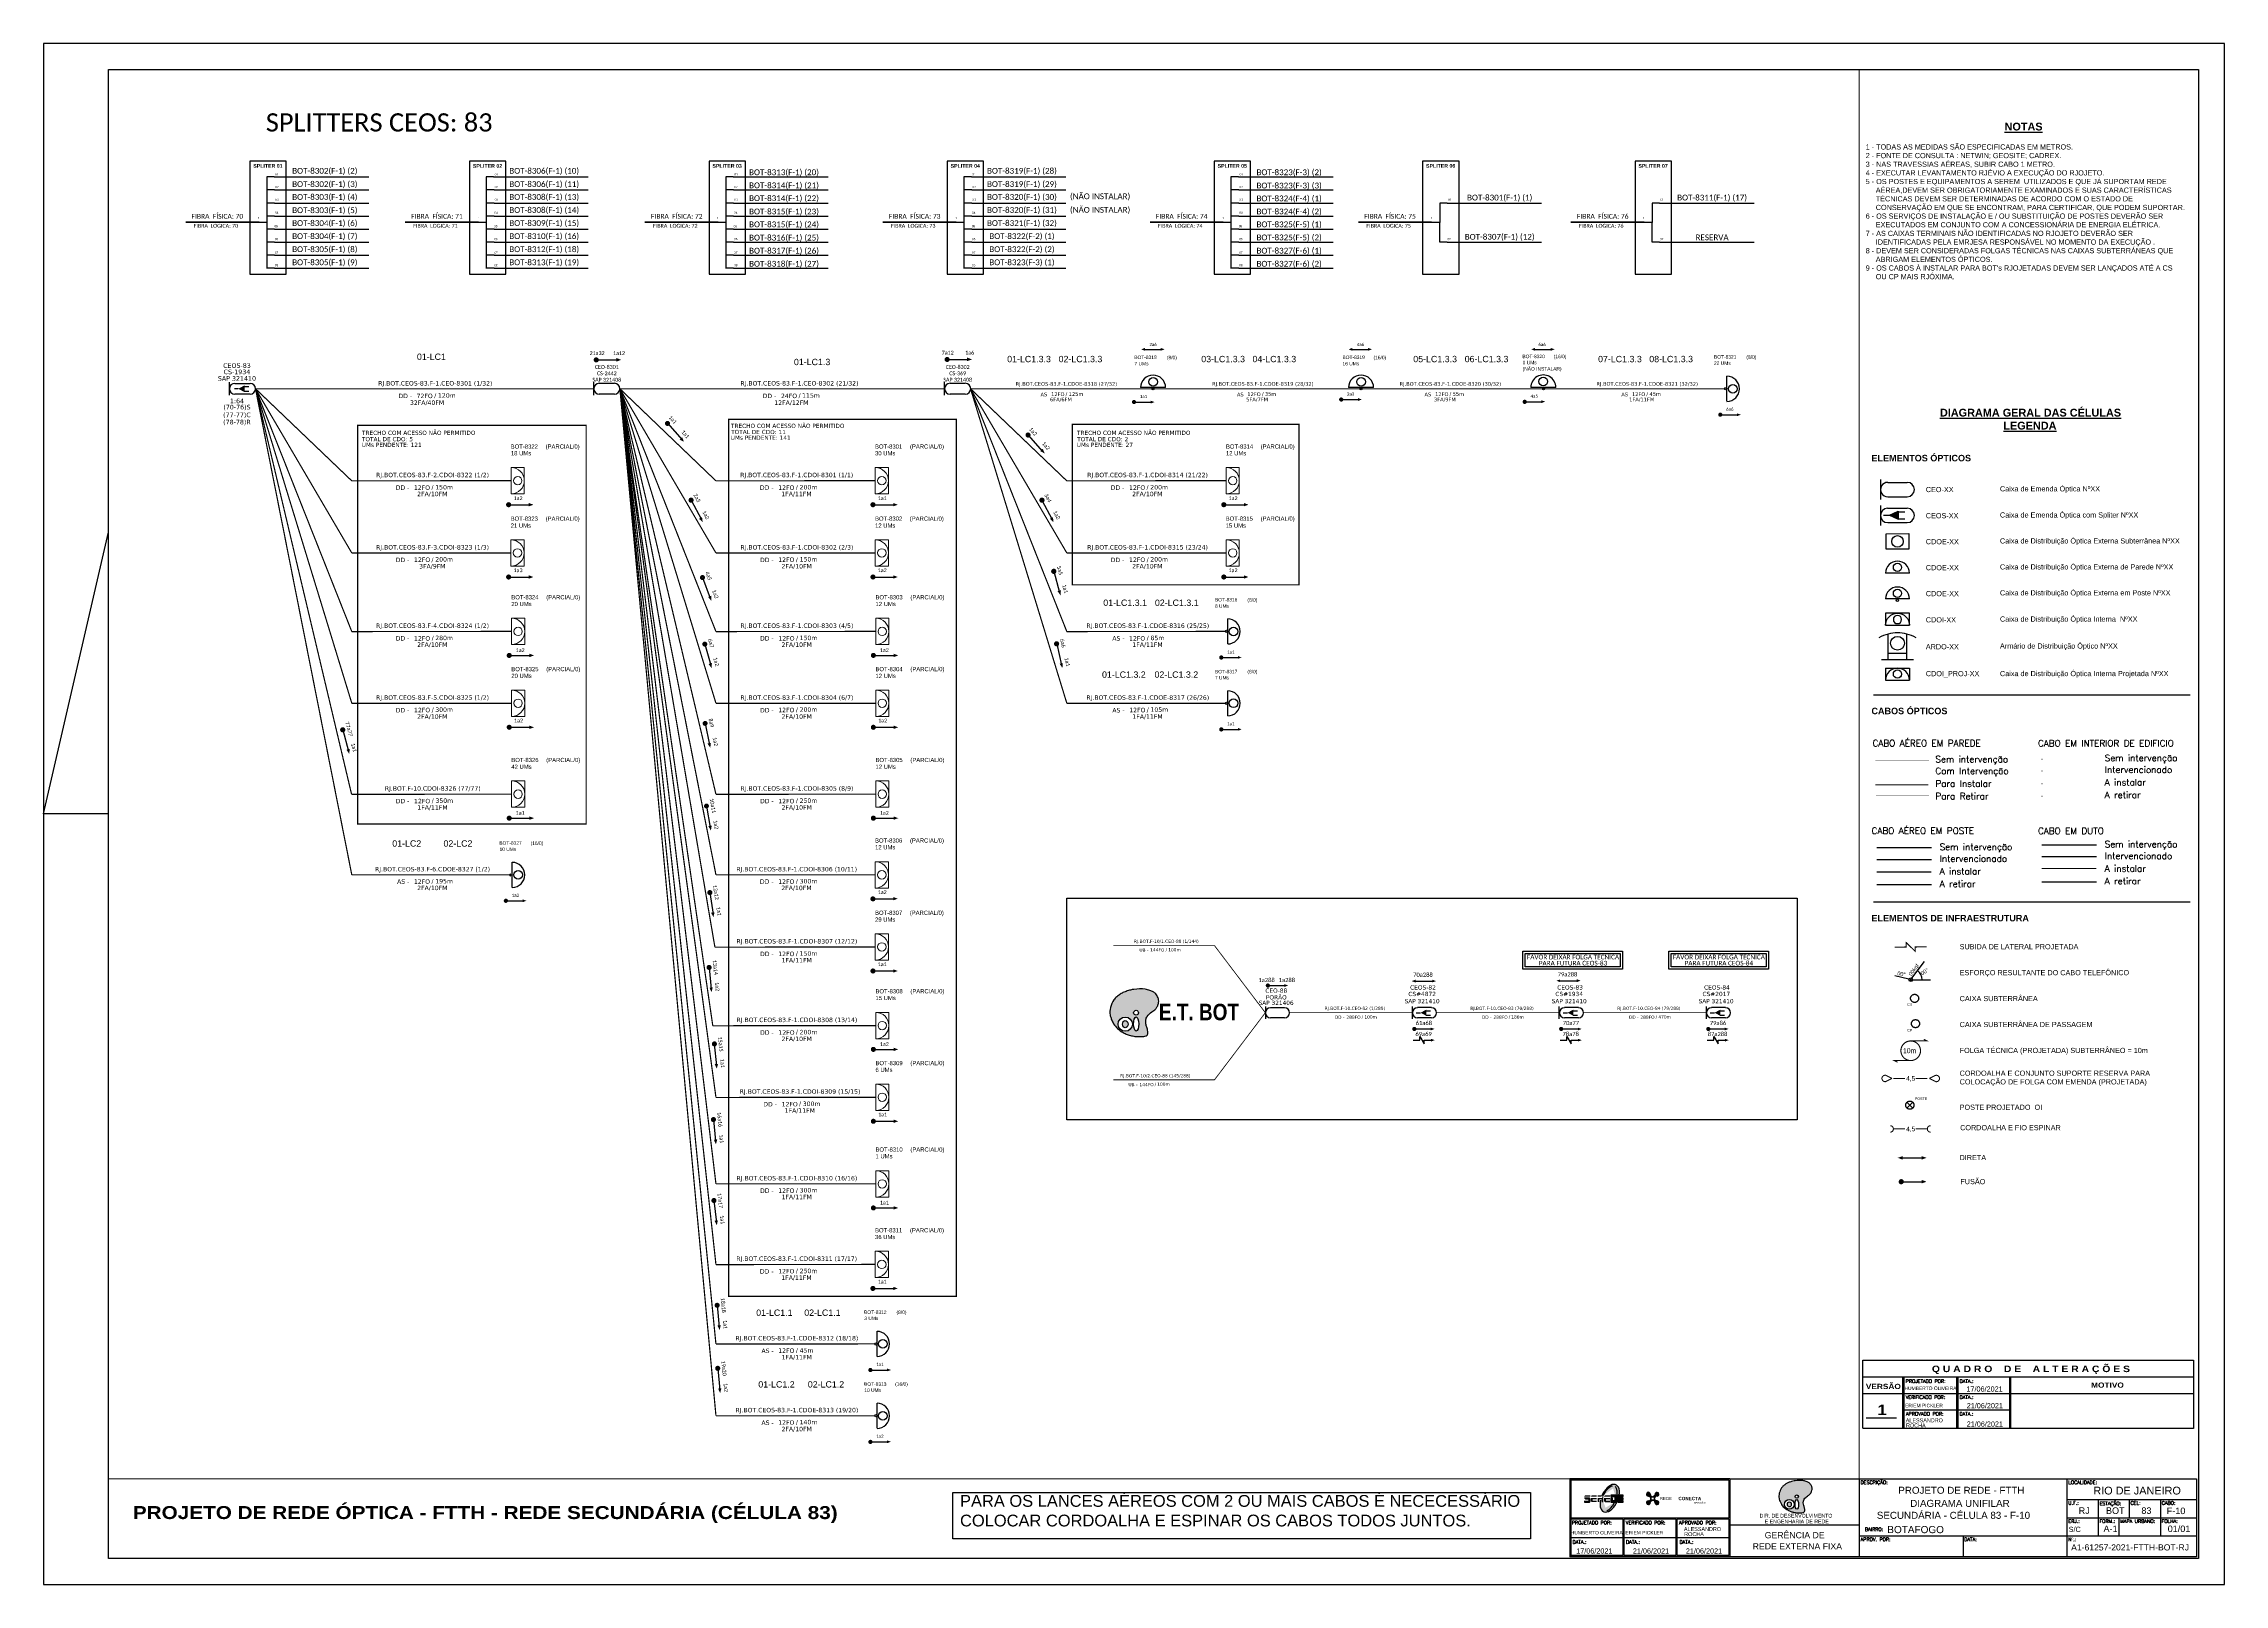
# Paper-space layout 'UN_CEOS-83' of a CAD drawing. Header units: millimetres. Extents: x 1399 to 2240, y -12 to 582.
# The model-space entities are those that its viewports show. They can reach past a viewport. Long polylines and large blocks are cut down to what shows.
import ezdxf
from ezdxf.enums import TextEntityAlignment as Align

# ---------------------------------------------------------------- set-up
doc = ezdxf.new("R2010")
doc.units = ezdxf.units.MM
doc.header["$MEASUREMENT"] = 0
for name, pattern in [('DIVIDE', [1.25, 0.5, -0.25, 0, -0.25, 0, -0.25]), ('DOT', [0.25, 0, -0.25]), ('PHANTOM2', [1.25, 0.625, -0.125, 0.125, -0.125, 0.125, -0.125])]:
    doc.linetypes.add(name, pattern=pattern)
for name, color, linetype, lineweight in [("20.0-LEGENDA DOS CDO'S", 1, 'Continuous', 0), ('20.1-CDO_INTERIOR', 1, 'Continuous', 0), ('20.2-CDO_POSTE', 1, 'Continuous', 5), ('40.1-ETIQUETAS', 1, 'Continuous', 20)]:
    doc.layers.add(name, color=color, linetype=linetype, lineweight=lineweight)
for name, color, linetype in [('20.4-CEOS', 1, 'Continuous'), ('20.5-CABO AÉREO', 1, 'Continuous'), ('20.5-CEO', 1, 'Continuous'), ('30.4-Selo', 7, 'Continuous'), ('CAP a instalar', 1, 'Continuous'), ('CD de instalação futura', 8, 'Continuous'), ('CDO_INTERIOR', 1, 'Continuous'), ('CDO_POSTE', 1, 'Continuous'), ('CEO', 1, 'Continuous'), ('CEO1', 1, 'Continuous'), ('CEOS', 1, 'Continuous'), ('E.T.', 7, 'Continuous'), ('label_cabos', 7, 'Continuous'), ('SETA', 7, 'Continuous'), ('UNIFILAR', 7, 'Continuous')]:
    doc.layers.add(name, color=color, linetype=linetype)
doc.styles.add('ADESK1', font='romans.shx')
doc.styles.add('ARIAL', font='arial.ttf')
doc.styles.add('HMS', font='', dxfattribs={"height": 0.17})
doc.styles.add('NORMOGRAFO', font='arial.ttf')
doc.styles.add('ROMANS', font='romans.shx')
doc.styles.add('siredit', font='verdana.ttf')
doc.styles.add('SWISS BIT', font='swisscb.ttf')
doc.styles.get('HMS').set_extended_font_data('Arial Black')
doc.linetypes.add('FENCELINE1', pattern='A,0.25,-0.1,[133,ltypeshp.shx,S=0.1,R=0,X=-0.1,Y=0],-0.1,1', length=1.45)

# ---------------------------------------------------------------- blocks, each defined once
blk = doc.blocks.new('OI')
h = blk.add_hatch(color=40)
edge = h.paths.add_edge_path()
edge.add_spline(control_points=[(4.35, -0.67), (3.92, -0.99), (3.26, -1.5), (2.81, -2.59), (2.9, -3.5), (3.06, -4.27), (3.31, -4.85), (3.37, -5.39), (3.4, -5.88), (3.2, -6.4), (2.54, -6.61), (1.65, -6.63), (0.55, -6.67), (-0.56, -6.42), (-1.61, -6.14), (-2.77, -5.61), (-3.92, -4.77), (-4.89, -3.7), (-5.34, -2.65), (-5.6, -1.94), (-5.85, -0.96), (-5.71, 0.47), (-5.1, 2.02), (-4.14, 3.02), (-3.3, 3.61), (-2.37, 4.16), (-1.36, 4.44), (-0.56, 4.7), (0.79, 4.85), (2.24, 4.97), (3.79, 4.57), (4.67, 4.21), (5.44, 3.65), (5.76, 2.99), (6.03, 2.21), (6.01, 1.46), (5.72, 0.64), (5.31, 0.08), (4.88, -0.38), (4.51, -0.55), (4.35, -0.67)], knot_values=[0, 0, 0, 0, 1.60434, 2.417191, 3.427595, 4.282808, 4.776746, 5.304182, 5.888771, 6.258406, 6.858137, 7.79129, 8.986195, 10.124242, 11.187857, 12.242908, 13.953784, 15.414161, 16.515391, 17.349188, 17.675853, 19.552021, 21.515531, 22.568638, 23.63245, 24.621084, 25.782718, 26.745347, 27.142653, 29.870543, 31.004649, 31.921532, 32.709589, 33.801391, 34.042471, 35.192333, 35.971461, 36.628871, 37.254359, 37.836911, 37.836911, 37.836911, 37.836911], degree=3, periodic=0)
h.paths.add_polyline_path([(1.13, -0.87, -1), (-0.04, -0.87, -1)], flags=16)
edge = h.paths.add_edge_path(flags=16)
edge.add_ellipse((0.56, -3.59), major_axis=(-0.02, 1.71), ratio=0.361305, start_angle=0, end_angle=360)
h.paths.add_polyline_path([(-0.36, -3.62, -1), (-3.8, -3.62, -1)], flags=16)
edge = h.paths.add_edge_path(flags=0)
edge.add_ellipse((-2.08, -3.62), major_axis=(0, 0.885), ratio=0.758294, start_angle=0, end_angle=360)
at = {"color": 40}
for centre, radius in [((-2.08, -3.62), 1.72), ((0.54, -0.87), 0.587)]:
    blk.add_circle(centre, radius, dxfattribs=at)
blk.add_ellipse((-2.08, -3.62), major_axis=(0, 0.885), ratio=0.758294, start_param=-3.141592653589791, end_param=3.141592653589791, dxfattribs=at)
blk.add_ellipse((0.56, -3.59), major_axis=(-0.02, 1.71), ratio=0.361305, dxfattribs=at)
at = {"color": 40, "start_tangent": (-0.800898, -0.598801), "end_tangent": (-0.800898, -0.598801)}
blk.add_spline([(4.35, -0.67), (3.2, -1.78), (2.9, -2.54), (2.92, -3.55), (3.12, -4.38), (3.28, -4.85), (3.37, -5.37), (3.35, -5.95), (3.2, -6.29), (2.66, -6.55), (1.73, -6.63), (0.54, -6.62), (-0.58, -6.41), (-1.6, -6.11), (-2.56, -5.67), (-3.95, -4.67), (-4.89, -3.56), (-5.37, -2.56), (-5.64, -1.78), (-5.72, -1.46), (-5.63, 0.42), (-4.84, 2.22), (-4.13, 2.99), (-3.27, 3.62), (-2.4, 4.09), (-1.3, 4.47), (-0.37, 4.72), (0.02, 4.77), (2.75, 4.8), (3.85, 4.53), (4.69, 4.16), (5.31, 3.68), (5.85, 2.73), (5.93, 2.5), (5.94, 1.35), (5.67, 0.62), (5.29, 0.08), (4.84, -0.36), (4.35, -0.67)], degree=3, dxfattribs=at)
blk = doc.blocks.new('PDO_PRD')
at = {"color": 1}
blk.add_line((2.5, 0), (-2.5, 0), dxfattribs=at)
blk.add_circle((0, 1.19), 0.862, dxfattribs=at)
blk.add_arc((0, 0), 2.5, 0, 180, dxfattribs=at)
blk = doc.blocks.new('PDO_PST')
at = {"color": 0}
blk.add_line((2.5, 0), (-2.5, 0), dxfattribs=at)
for centre, radius in [((0, 1.19), 0.862), ((0, -0.25), 0.25)]:
    blk.add_circle(centre, radius, dxfattribs=at)
blk.add_arc((0, 0), 2.5, 0, 180, dxfattribs=at)
blk = doc.blocks.new('PDO_EDF')
at = {"color": 1}
for p, q in [((-2.5, 0), (-2.5, 2.5)), ((-2.5, 2.5), (2.5, 2.5)), ((2.5, 0), (-2.5, 0)), ((2.5, 2.5), (2.5, 0))]:
    blk.add_line(p, q, dxfattribs=at)
blk.add_circle((0, 1.19), 0.862, dxfattribs=at)
blk.add_arc((0, 0), 2.5, 0, 180, dxfattribs=at)
blk = doc.blocks.new('PDO_CVP')
at = {"color": 1}
blk.add_lwpolyline([(0, 1.62), (0, -1.62), (-4.72, -1.63), (-4.73, 1.61)], close=True, dxfattribs=at)
blk.add_circle((-2.36, -0.01), 1.21, dxfattribs=at)
blk = doc.blocks.new('A$C78986DF3')
at = {"layer": 'CEOS'}
blk.add_hatch(color=1, dxfattribs=at).paths.add_polyline_path([(0.0118, 0.23968), (0.00838, 0.23812), (0.0118, 0.23657)])
for p, q in [((0.0023, 0.1689), (0.12444, 0.1689)), ((0.0023, 0.08904), (0.12444, 0.08904))]:
    blk.add_line(p, q)
at = {"linetype": 'DOT', "ltscale": 0.1}
blk.add_line((0.06717, 0.14411), (0.08827, 0.14411), dxfattribs=at)
at = {"color": 5, "linetype": 'DOT', "ltscale": 0.1}
blk.add_line((0.06717, 0.13958), (0.08827, 0.13958), dxfattribs=at)
at = {"color": 1, "linetype": 'DOT', "ltscale": 0.1}
blk.add_line((0.06717, 0.13473), (0.08827, 0.13473), dxfattribs=at)
at = {"color": 3, "linetype": 'DOT', "ltscale": 0.1}
blk.add_line((0.06717, 0.12987), (0.08827, 0.12987), dxfattribs=at)
at = {"linetype": 'FENCELINE1', "ltscale": 0.05}
blk.add_line((0.00351, 0.10999), (0.02462, 0.10999), dxfattribs=at)
at = {"ltscale": 0.001}
blk.add_line((0.06717, 0.11107), (0.08827, 0.11107), dxfattribs=at)
at = {"color": 5, "linetype": 'FENCELINE1', "ltscale": 0.05}
blk.add_line((0.00351, 0.10546), (0.02462, 0.10546), dxfattribs=at)
at = {"color": 5, "ltscale": 0.001}
blk.add_line((0.06717, 0.10654), (0.08827, 0.10654), dxfattribs=at)
at = {"color": 3, "linetype": 'FENCELINE1', "ltscale": 0.05}
blk.add_line((0.00351, 0.09575), (0.02462, 0.09575), dxfattribs=at)
at = {"color": 3, "ltscale": 0.001}
blk.add_line((0.06717, 0.09683), (0.08827, 0.09683), dxfattribs=at)
at = {"color": 1}
for p, q in [((0.01591, 0.05924), (0.01044, 0.06051)), ((0.0161, 0.05958), (0.01712, 0.05857)), ((0.01711, 0.05958), (0.01611, 0.05857)), ((0.01732, 0.05907), (0.02421, 0.05907))]:
    blk.add_line(p, q, dxfattribs=at)
at = {"color": 1, "lineweight": -2}
blk.add_line((0.01704, 0.05964), (0.02188, 0.06604), dxfattribs=at)
at = {"color": 0, "linetype": 'DIVIDE', "ltscale": 0.05, "const_width": 0.00008}
blk.add_lwpolyline([(0.02365, 0.14357), (0.00301, 0.14357)], dxfattribs=at)
at = {"color": 5, "linetype": 'DIVIDE', "ltscale": 0.05, "const_width": 0.00008}
blk.add_lwpolyline([(0.02385, 0.13901), (0.00301, 0.13901)], dxfattribs=at)
at = {"color": 1, "linetype": 'DIVIDE', "ltscale": 0.05, "const_width": 0.0004}
blk.add_lwpolyline([(0.02345, 0.13425), (0.00301, 0.13425)], dxfattribs=at)
at = {"color": 3, "linetype": 'DIVIDE', "ltscale": 0.05, "const_width": 0.00008}
blk.add_lwpolyline([(0.0032, 0.13009), (0.02365, 0.13009)], dxfattribs=at)
at = {"color": 1, "linetype": 'Continuous', "lineweight": 40, "ltscale": 0.001, "const_width": 0.0004}
blk.add_lwpolyline([(0.06706, 0.10196), (0.08817, 0.10196)], dxfattribs=at)
at = {"color": 1, "linetype": 'FENCELINE1', "ltscale": 0.05, "const_width": 0.0005}
blk.add_lwpolyline([(0.00351, 0.10061), (0.02462, 0.10061)], dxfattribs=at)
at = {"color": 5, "linetype": 'DIVIDE', "const_width": 0.0004}
blk.add_lwpolyline([(0.02278, 0.07173), (0.01838, 0.07168), (0.01838, 0.06996), (0.01484, 0.07341), (0.01484, 0.07168), (0.01044, 0.07163)], dxfattribs=at)
at = {"color": 1, "const_width": 0.00042}
blk.add_lwpolyline([(0.01661, 0.03546, 1.000012), (0.01661, 0.0279, 0.999978)], format="xyb", close=True, dxfattribs=at)
at = {"color": 1, "const_width": 0.000394}
for points in [[(0.01661, 0.03546), (0.02291, 0.03546), (0.02165, 0.03609)], [(0.01661, 0.0279), (0.01031, 0.0279), (0.01157, 0.02727)]]:
    blk.add_lwpolyline(points, dxfattribs=at)
at = {"const_width": 0.0004}
for points in [[(0.00939, 0.021), (0.00701, 0.02221, 1.175638), (0.0069, 0.01977), (0.00939, 0.021)], [(0.02383, 0.02102), (0.02631, 0.01976, 1.175638), (0.02622, 0.0222), (0.02383, 0.02102)], [(0.0087, 0.00277, -1), (0.0087, 0.0003)], [(0.02425, 0.00278, 1), (0.02425, 0.00031)]]:
    blk.add_lwpolyline(points, format="xyb", dxfattribs=at)
for points in [[(0.00996, 0.021), (0.01446, 0.021)], [(0.01854, 0.02101), (0.02304, 0.02101)], [(0.00996, 0.00153), (0.01446, 0.00153)], [(0.01854, 0.00155), (0.02304, 0.00155)]]:
    blk.add_lwpolyline(points, dxfattribs=at)
at = {"color": 1, "linetype": 'PHANTOM2'}
for points in [[(0.0174, 0.01181), (0.01518, 0.0096)], [(0.0174, 0.0096), (0.01518, 0.01181)]]:
    blk.add_lwpolyline(points, dxfattribs=at)
at = {"color": 1}
blk.add_circle((0.01661, 0.05907), 0.000714, dxfattribs=at)
at = {"color": 5, "linetype": 'PHANTOM2'}
for centre in [(0.01811, 0.05187), (0.01846, 0.04212)]:
    blk.add_circle(centre, 0.00157, dxfattribs=at)
at = {"color": 1, "linetype": 'PHANTOM2'}
blk.add_circle((0.01629, 0.01071), 0.00157, dxfattribs=at)
at = {"color": 7, "lineweight": -2}
blk.add_arc((0.01661, 0.05908), 0.00441, 359.96377, 52.87661, dxfattribs=at)
at = {"layer": 'CDO_INTERIOR', "color": 8}
for p, q in [((0.0069, 0.1792), (0.0161, 0.1792)), ((0.0069, 0.1792), (0.0069, 0.1746)), ((0.0161, 0.1792), (0.0161, 0.1746)), ((0.0069, 0.1746), (0.0161, 0.1746))]:
    blk.add_line(p, q, dxfattribs=at)
blk.add_circle((0.0115, 0.1769), 0.00159, dxfattribs=at)
blk.add_arc((0.0115, 0.1746), 0.0046, 0.02759, 180.02759, dxfattribs=at)
at = {"layer": 'CEO', "color": 1}
for p, q in [((0.00497, 0.25191), (0.00496, 0.24417)), ((0.00773, 0.2508), (0.01527, 0.25079)), ((0.00773, 0.24527), (0.01527, 0.24527))]:
    blk.add_line(p, q, dxfattribs=at)
at = {"layer": 'CEO', "color": 1, "linetype": 'Continuous'}
for p, q in [((0.00792, 0.18502), (0.00792, 0.19235)), ((0.00792, 0.18257), (0.00792, 0.18502)), ((0.00792, 0.18502), (0.0115, 0.18502)), ((0.0115, 0.18502), (0.01509, 0.18502)), ((0.01509, 0.18502), (0.01509, 0.19235)), ((0.01509, 0.18257), (0.01509, 0.18502)), ((0.00536, 0.18257), (0.00792, 0.18257)), ((0.00792, 0.18257), (0.0115, 0.18257)), ((0.0115, 0.18257), (0.01509, 0.18257)), ((0.01509, 0.18257), (0.01765, 0.18257))]:
    blk.add_line(p, q, dxfattribs=at)
at = {"layer": 'CEO', "color": 1}
blk.add_circle((0.0115, 0.18878), 0.00267, dxfattribs=at)
for centre, start, end in [((0.00773, 0.24804), 89.95782, 269.95782), ((0.01527, 0.24803), 269.95782, 89.95782)]:
    blk.add_arc(centre, 0.00276, start, end, dxfattribs=at)
at = {"layer": 'CEO', "color": 1, "linetype": 'Continuous'}
for start, end in [(104.36291, 119.75415), (90, 104.36251), (75.63749, 90), (60.24585, 75.63709)]:
    blk.add_arc((0.0115, 0.17836), 0.01444, start, end, dxfattribs=at)
at = {"layer": 'CEOS', "color": 1}
for p, q in [((0.00496, 0.24191), (0.00497, 0.23417)), ((0.00617, 0.23811), (0.00838, 0.23812)), ((0.00772, 0.24081), (0.01526, 0.24082)), ((0.00774, 0.23528), (0.01528, 0.23529))]:
    blk.add_line(p, q, dxfattribs=at)
for points in [[(0.00838, 0.23812), (0.0118, 0.23968)], [(0.00838, 0.23812), (0.0118, 0.23657)], [(0.0118, 0.23968), (0.0118, 0.23657)], [(0.0118, 0.23946), (0.01439, 0.23947)], [(0.0118, 0.23679), (0.0144, 0.2368)]]:
    blk.add_lwpolyline(points, dxfattribs=at)
for centre, start, end in [((0.00773, 0.23804), 90.12295, 270.12295), ((0.01527, 0.23806), 270.12295, 90.12295)]:
    blk.add_arc(centre, 0.00276, start, end, dxfattribs=at)
at = {"layer": 'CDO_INTERIOR', "color": 1, "xscale": -0.0018431999999997, "yscale": 0.0018431999999997, "zscale": 0.0018431999999997}
blk.add_blockref('PDO_EDF', (0.0115, 0.19573), dxfattribs=at)
at = {"layer": 'CDO_POSTE', "color": 1, "xscale": 0.0018431999999997, "yscale": 0.0018431999999997, "zscale": 0.0018431999999997}
for name, p in [('PDO_PRD', (0.0115, 0.21585)), ('PDO_PST', (0.0115, 0.20585))]:
    blk.add_blockref(name, p, dxfattribs=at)
at = {"layer": 'CEO1', "color": 1, "xscale": 0.0018431999999997, "yscale": 0.0018431999999997, "zscale": 0.0018431999999997}
blk.add_blockref('PDO_CVP', (0.01586, 0.22806), dxfattribs=at)
at = {"color": 7, "lineweight": -2, "style": 'NORMOGRAFO'}
for s, rotation, p in [('00°', 348.19171, (0.01135, 0.0609, 0.10822)), ('00kgf', 52.99999, (0.01684, 0.06038, 0.10822)), ('00°', 32.49215, (0.02103, 0.06067, 0.10822))]:
    blk.add_text(s, height=0.0015, rotation=rotation, dxfattribs=at).set_placement(p)
at = {"color": 5, "style": 'ARIAL'}
for s, p in [('CS', (0.01526, 0.04902)), ('CP', (0.01526, 0.03902))]:
    blk.add_text(s, height=0.001, dxfattribs=at).set_placement(p)
at = {"color": 1}
blk.add_text('10m', height=0.00189, dxfattribs=at).set_placement((0.01364, 0.03074))
at = {"style": 'ARIAL'}
for p in [(0.01661, 0.021), (0.01661, 0.00154)]:
    blk.add_text('4,5', height=0.0018, dxfattribs=at).set_placement(p, align=Align.MIDDLE_CENTER)
at = {"color": 1, "style": 'ARIAL'}
blk.add_text('POSTE', height=0.001, dxfattribs=at).set_placement((0.01825, 0.01272))
at = {"linetype": 'ByBlock', "style": 'ARIAL'}
for s, insert, char_height, width, attachment_point in [('{\\fArial|b1|i0|c0|p34;\\H1.5x;\\L                       DIAGRAMA GERAL DAS CÉLULAS\\P                                            LEGENDA}', (0.00111, 0.27919), 0.002, 0.1232013, 1), ('{\\fArial|b1|i0|c0|p34;ELEMENTOS ÓPTICOS}', (0.00147, 0.26142), 0.0025, 0.1232013, 1), ('CEO-XX', (0.02244, 0.24803), 0.002, 0.0732268, 4), ('Caixa de Emenda Óptica NºXX', (0.05103, 0.24803), 0.002, 0.0732268, 4), ('CEOS-XX', (0.02244, 0.23795), 0.002, 0.0732268, 4), ('Caixa de Emenda Óptica com Spliter NºXX', (0.05103, 0.23795), 0.002, 0.0732268, 4), ('CDOE-XX', (0.02244, 0.22794), 0.002, 0.086699, 4), ('Caixa de Distribuição Óptica Externa Subterrânea NºXX', (0.05103, 0.22794), 0.002, 0.086699, 4), ('CDOE-XX', (0.02244, 0.21792), 0.002, 0.0806851, 4), ('Caixa de Distribuição Óptica Externa de Parede NºXX', (0.05103, 0.21792), 0.002, 0.0806851, 4), ('CDOE-XX', (0.02244, 0.20792), 0.002, 0.0732268, 4), ('Caixa de Distribuição Óptica Externa em Poste NºXX', (0.05103, 0.20792), 0.002, 0.0732268, 4), ('CDOI-XX', (0.02244, 0.19781), 0.002, 0.0732268, 4), ('Caixa de Distribuição Óptica Interna  NºXX', (0.05103, 0.19781), 0.002, 0.0732268, 4), ('ARDO-XX', (0.02244, 0.18743), 0.002, 0.0732268, 4), ('Armário de Distribuição Óptico NºXX', (0.05103, 0.18743), 0.002, 0.0732268, 4), ('CDOI_PROJ-XX', (0.02244, 0.17679), 0.002, 0.0793824, 4), ('Caixa de Distribuição Óptica Interna Projetada NºXX', (0.05103, 0.17679), 0.002, 0.0793824, 4), ('{\\fArial|b1|i0|c0|p34;CABOS ÓPTICOS}', (0.00147, 0.16392), 0.0025, 0.1232013, 1), ('{\\fArial|b1|i0|c0|p34;ELEMENTOS DE INFRAESTRUTURA}', (0.00147, 0.08406), 0.0025, 0.1232013, 1), ('SUBIDA DE LATERAL PROJETADA', (0.03549, 0.0728), 0.002, 0.0732268, 1), ('ESFORÇO RESULTANTE DO CABO TELEFÔNICO ', (0.03549, 0.0628), 0.002, 0.0732268, 1), ('CAIXA SUBTERRÂNEA', (0.03549, 0.0528), 0.002, 0.0732268, 1), ('CAIXA SUBTERRÂNEA DE PASSAGEM', (0.03549, 0.0428), 0.002, 0.0732268, 1), ('FOLGA TÉCNICA (PROJETADA) SUBTERRÂNEO = 10m', (0.03549, 0.0328), 0.002, 0.0919522, 1), ('CORDOALHA E CONJUNTO SUPORTE RESERVA PARA\\PCOLOCAÇÃO DE FOLGA COM EMENDA (PROJETADA)', (0.03549, 0.02403), 0.002, 0.0919522, 1), ('POSTE PROJETADO  OI', (0.03549, 0.0109), 0.002, 0.0732268, 1), ('CORDOALHA E FIO ESPINAR', (0.03567, 0.00303), 0.002, 0.0919522, 1)]:
    blk.add_mtext(s, dxfattribs=dict(at, insert=insert, char_height=char_height, width=width, attachment_point=attachment_point))
at = {"char_height": 0.002489, "attachment_point": 1, "style": 'ADESK1'}
for s, insert, width in [('CABO AÉREO EM PAREDE', (0.0019, 0.15149), 0.0551807), ('CABO EM INTERIOR DE EDIFICIO', (0.06569, 0.15146), 0.0653294), ('Sem intervenção', (0.02613, 0.14532), 0.0551807), ('Sem intervenção', (0.09142, 0.1458), 0.0551807), ('Com Intervenção', (0.02613, 0.14079), 0.0551807), ('Para Instalar', (0.02613, 0.13593), 0.0551807), ('A instalar', (0.09142, 0.13642), 0.0551807), ('Intervencionado', (0.09142, 0.14127), 0.0551807), ('Para Retirar', (0.02613, 0.13108), 0.0551807), ('A retirar', (0.09142, 0.13156), 0.0551807), ('CABO AÉREO EM POSTE', (0.00153, 0.11774), 0.0551807), ('Sem intervenção', (0.02777, 0.11152), 0.0551807), ('CABO EM DUTO', (0.06569, 0.11768), 0.0551807), ('Sem intervenção', (0.09142, 0.11258), 0.0551807), ('A instalar', (0.02777, 0.10213), 0.0551807), ('Intervencionado', (0.02777, 0.10699), 0.0551807), ('A instalar', (0.09142, 0.1032), 0.0551807), ('Intervencionado', (0.09142, 0.10805), 0.0551807), ('A retirar', (0.02777, 0.09728), 0.0551807), ('A retirar', (0.09142, 0.09834), 0.0551807)]:
    blk.add_mtext(s, dxfattribs=dict(at, insert=insert, width=width))
blk = doc.blocks.new('LOGOTIPO REDE CONECTA')
h = blk.add_hatch(color=40)
h.dxf.hatch_style = 1
h.paths.add_polyline_path([(2086.7, 1517.1), (2086.3, 1517.1, 0.924122), (2086.5, 1514, -0.371445), (2088.6, 1512.1, -0.414214), (2090, 1513.5, -0.416703), (2088, 1515.6, 0.373404)])
h.paths.add_polyline_path([(2095, 1515.4), (2095, 1515.7, 0.929009), (2092, 1515.6, -0.416703), (2090, 1513.5, -0.414214), (2091.4, 1512, -0.371445), (2093.5, 1514, 0.373557)])
h.paths.add_polyline_path([(2093.5, 1510.1, -0.416703), (2091.4, 1512.1, -0.414214), (2090, 1510.7, -0.371445), (2092, 1508.5, 0.924122), (2095, 1508.4), (2095, 1508.8, 0.373404)])
h.paths.add_polyline_path([(2090, 1510.7, -0.414214), (2088.6, 1512, -0.416703), (2086.5, 1510.1, 0.913444), (2086.3, 1507.1), (2086.7, 1507.1, 0.364971), (2088, 1508.5, -0.371445)])
at = {"color": 40}
for points in [[(2086.5, 1514, -0.370562), (2088.6, 1512.1)], [(2088, 1515.6, 0.416703), (2090, 1513.5)], [(2092, 1515.6, -0.416703), (2090, 1513.5)], [(2093.5, 1514, 0.370562), (2091.4, 1512)], [(2086.5, 1510.1, 0.416703), (2088.6, 1512)], [(2088, 1508.5, -0.370562), (2090, 1510.7)], [(2092, 1508.5, 0.370562), (2090, 1510.7)], [(2093.5, 1510.1, -0.416703), (2091.4, 1512.1)]]:
    blk.add_lwpolyline(points, format="xyb", dxfattribs=at)
blk.add_circle((2090, 1512.1), 1.4, dxfattribs=at)
for centre, start, end in [((2086.5, 1515.6), 1.6038, 267.7221), ((2093.5, 1515.5), 271.6274, 177.7457), ((2086.5, 1508.6), 92.3533, 358.4716), ((2093.5, 1508.6), 182.2779, 88.3962)]:
    blk.add_arc(centre, 1.51, start, end, dxfattribs=at)
at = {"width": 46.358, "attachment_point": 1}
for s, insert, char_height in [('{\\fBankGothic Md BT|b0|i0|c0|p34;REDE }', (2095.9, 1513.3), 2.5), ('{\\fBankGothic Md BT|b1|i0|c0|p34; CONECTA}', (2109.7, 1513.4), 2.7)]:
    blk.add_mtext(s, dxfattribs=dict(at, insert=insert, char_height=char_height))
at = {"color": 40, "insert": (2123.2, 1509.6), "char_height": 1.5, "width": 46.358, "attachment_point": 1}
blk.add_mtext('{\\fBankGothic Md BT|b0|i0|c0|p34;operações }', dxfattribs=at)
blk = doc.blocks.new('CEOS_RP_CT_DRT')
at = {"layer": '20.4-CEOS', "color": 0}
for p, q in [((-4.54, 1.19), (-1.19, 1.19)), ((-1.19, -1.19), (-4.54, -1.19))]:
    blk.add_line(p, q, dxfattribs=at)
for points in [[(-5.73, -1.43), (-5.73, 1.44)], [(-3.79, 0), (-4.59, 0)], [(-2.47, 0.48), (-1.45, 0.48)], [(-2.47, -0.52), (-1.45, -0.52)]]:
    blk.add_lwpolyline(points, dxfattribs=at)
blk.add_lwpolyline([(-3.79, 0, 0, 1.47, 0), (-2.41, 0, 1.47, 1.47, 0)], format="xyseb", dxfattribs=at)
for centre, start, end in [((-4.54, 0), 90, 270), ((-1.19, 0), 270, 90)]:
    blk.add_arc(centre, 1.19, start, end, dxfattribs=at)
at = {"layer": '20.4-CEOS', "color": 7, "style": 'siredit'}
for tag, p in [('Nº_DA_CEOS', (-2.86, 5.6)), ('LOCAL', (-2.86, 4.24)), ('SAP', (-2.86, 2.78)), ('RACIO_SPLITAGEM', (-2.86, -1.88)), ('FIBRAS_SPLITTER', (-2.86, -3.58)), ('RESERVA_FINAIS', (-2.86, -6.39)), ('FIBRAS_TOP_C', (-2.86, -5.08))]:
    blk.add_attdef(tag, text='', height=1.01, dxfattribs=at).set_placement(p, align=Align.TOP_CENTER)
blk = doc.blocks.new('CDOI_INT')
at = {"layer": '20.1-CDO_INTERIOR', "color": 0, "lineweight": 18}
blk.add_lwpolyline([(4.25, -4.25), (4.25, 4.25), (0, 4.25), (0, -4.25)], close=True, dxfattribs=at)
blk.add_circle((2.12, 0), 1.36, dxfattribs=at)
blk.add_arc((0, 0), 4.25, 270, 90, dxfattribs=at)
at = {"layer": "20.0-LEGENDA DOS CDO'S", "color": 0, "style": 'ARIAL'}
for tag, p in [('SAP', (-0.08, 6.23)), ('CDO_N', (-0.08, 10.38)), ('SURVEY', (-0.08, 8.2)), ('SPLITER_1', (21.18, 10.38)), ('SPLITER_2', (21.19, 8.68)), ('1:XX', (5.94, -2.22)), ('UMS', (5.94, -4.24))]:
    blk.add_attdef(tag, p, '', height=1.36, dxfattribs=at)
blk.add_attdef('FIBRAS_UTILIZADAS', text='', height=1.36, dxfattribs=at).set_placement((15.34, 10.38), align=Align.CENTER)
blk = doc.blocks.new('ETIQUETA_RS5F')
at = {"layer": '40.1-ETIQUETAS', "color": 0, "style": 'siredit'}
blk.add_text('/', height=1.5, dxfattribs=at).set_placement((1.55, -1.95), align=Align.MIDDLE_RIGHT)
for tag, p in [('ETIQUETA_R_SECUNDARIA', (1.18, 2.1)), ('ETIQUETA_R_PRIMARIA', (1.18, 4.1)), ('F_ATIVAS/F_MORTAS', (1.11, -4.24))]:
    blk.add_attdef(tag, text='', height=1.5, dxfattribs=at).set_placement(p, align=Align.MIDDLE_CENTER)
for tag, p in [('TIPO_CABO', (-6.62, -2.12)), ('CAP_CABO', (0.37, -2.09))]:
    blk.add_attdef(tag, text='', height=1.5, dxfattribs=at).set_placement(p, align=Align.MIDDLE_RIGHT)
for tag, p in [('FUSÃO_1', (0.82, -8.39)), ('FUSÃO_2', (0.82, -10.6)), ('FUSÃO_3', (0.82, -12.93)), ('FUSÃO_4', (0.82, -15.14)), ('FUSÃO_5', (0.82, -17.16))]:
    blk.add_attdef(tag, text='', height=1.5, dxfattribs=at).set_placement(p, align=Align.CENTER)
blk.add_attdef('METROS', text='', height=1.5, dxfattribs=at).set_placement((2.11, -1.95), align=Align.MIDDLE_LEFT)
blk = doc.blocks.new('A$C4AE13D6C')
at = {"layer": '20.4-CEOS', "color": 1}
for p, q in [((2.6, 5.7), (9.8, 5.7)), ((9.8, 0.5), (2.6, 0.5))]:
    blk.add_line(p, q, dxfattribs=at)
blk.add_lwpolyline([(0, 0), (0, 6.2)], dxfattribs=at)
for centre, start, end in [((2.6, 3.1), 90, 270), ((9.8, 3.1), 270, 90)]:
    blk.add_arc(centre, 2.58, start, end, dxfattribs=at)
blk = doc.blocks.new('CDOE POSTE_')
at = {"color": 1}
blk.add_line((12.9, -5.5), (-2.4, -5.5), dxfattribs=at)
for centre, radius in [((5.3, -1.9), 2.64), ((5.3, -6.2), 0.708)]:
    blk.add_circle(centre, radius, dxfattribs=at)
blk.add_arc((5.3, -5.5), 7.65, 0, 180, dxfattribs=at)
blk = doc.blocks.new('CDOE-TEXTO PADRÃO')
at = {"layer": "20.0-LEGENDA DOS CDO'S", "color": 0, "style": 'ARIAL'}
for tag, p in [('CDO_N', (0.5, 7.4)), ('CORDOALHA', (0.5, 4.3)), ('SAP', (0.5, 1.7)), ('SPLITER_1', (0.6, -0.9)), ('SPLITER_2', (0.6, -3.5)), ('(XX-XX_F)S', (0.5, -8.3)), ('(XX-XX_L)S', (0.5, -10.8)), ('UMS', (0.5, -13.1))]:
    blk.add_attdef(tag, p, '', height=1.7, rotation=0.118, dxfattribs=at)
blk.add_attdef('FIBRAS_UTILIZADAS', text='', height=1.7, rotation=0.118, dxfattribs=at).set_placement((19.8, 7.4), align=Align.CENTER)
blk = doc.blocks.new('SAN')
at = {"layer": 'SETA'}
blk.add_lwpolyline([(-2.6, 0), (6, 0)], dxfattribs=at)
for points in [[(-2.1, -0.7), (-3.9, 0), (-2.1, 0.7)], [(5.3, 0.7), (7.2, 0), (5.3, -0.7)]]:
    blk.add_solid(points, dxfattribs=at)
blk = doc.blocks.new('A$C5AF141BB')
at = {"color": 8}
blk.add_line((11.9, 1.1), (0, 1.1), dxfattribs=at)
for centre, major_axis, start_param, end_param in [((5.9, 1.1), (4.21, 4.21), 5.497787, 8.63938), ((5.9, 3.9), (1.45, 1.45), 5.497787, 11.780972), ((6, 0.5), (-0.389, 0.389), 3.926991, 10.210176)]:
    blk.add_ellipse(centre, major_axis=major_axis, ratio=1, start_param=start_param, end_param=end_param, dxfattribs=at)

msp = doc.modelspace()

# ---------------------------------------------------------------- linework, layer by layer
at = {"color": 7, "linetype": 'Continuous'}
for p, q in [((8507.9, -2203.7), (8507.9, -2247.2)), ((8511.4, -2203.7), (8507.9, -2203.7)), ((8612.1, -2203.7), (8612.1, -2247.2)), ((8615.6, -2203.7), (8612.1, -2203.7)), ((8725.8, -2203.7), (8725.8, -2247.2)), ((8729.3, -2203.7), (8725.8, -2203.7)), ((8838.8, -2203.7), (8838.8, -2247.2)), ((8842.3, -2203.7), (8838.8, -2203.7)), ((8965.5, -2203.7), (8965.5, -2247.2)), ((8969, -2203.7), (8965.5, -2203.7)), ((8511.6, -2210), (8508.1, -2210)), ((8615.8, -2210), (8612.2, -2210)), ((8729.5, -2210), (8726, -2210)), ((8842.5, -2210), (8838.9, -2210)), ((8969.2, -2210), (8965.7, -2210)), ((8511.6, -2216.2), (8508.1, -2216.2)), ((8511.6, -2222.4), (8508.1, -2222.4)), ((8615.8, -2216.2), (8612.2, -2216.2)), ((8615.8, -2222.4), (8612.2, -2222.4)), ((8729.5, -2216.2), (8726, -2216.2)), ((8729.5, -2222.4), (8726, -2222.4)), ((8842.5, -2216.2), (8838.9, -2216.2)), ((8842.5, -2222.4), (8838.9, -2222.4)), ((8969.2, -2216.2), (8965.7, -2216.2)), ((8969.2, -2222.4), (8965.7, -2222.4)), ((9064.6, -2216.2), (9064.4, -2234.8)), ((9068.1, -2216.2), (9064.6, -2216.2)), ((9165.4, -2216.2), (9165.2, -2234.8)), ((9168.9, -2216.2), (9165.4, -2216.2)), ((8504.3, -2225.2), (8507.9, -2225.2)), ((8511.6, -2228.6), (8508.1, -2228.6)), ((8511.6, -2234.8), (8508.1, -2234.8)), ((8608.4, -2225.2), (8612.1, -2225.2)), ((8615.8, -2228.6), (8612.2, -2228.6)), ((8615.8, -2234.8), (8612.2, -2234.8)), ((8722.2, -2225.2), (8725.8, -2225.2)), ((8729.5, -2228.6), (8726, -2228.6)), ((8729.5, -2234.8), (8726, -2234.8)), ((8835.1, -2225.2), (8838.8, -2225.2)), ((8842.5, -2228.6), (8838.9, -2228.6)), ((8842.5, -2234.8), (8838.9, -2234.8)), ((8961.8, -2225.2), (8965.5, -2225.2)), ((8969.2, -2228.6), (8965.7, -2228.6)), ((8969.2, -2234.8), (8965.7, -2234.8)), ((9060.7, -2225.2), (9064.4, -2225.2)), ((9068.1, -2234.8), (9064.6, -2234.8)), ((9161.6, -2225.2), (9165.2, -2225.2)), ((9168.9, -2234.8), (9165.4, -2234.8)), ((8511.6, -2241), (8508.1, -2241)), ((8615.8, -2241), (8612.2, -2241)), ((8729.5, -2241), (8726, -2241)), ((8842.5, -2241), (8838.9, -2241)), ((8969.2, -2241), (8965.7, -2241)), ((8511.6, -2247.1), (8508.1, -2247.1)), ((8615.8, -2247.1), (8612.2, -2247.1)), ((8729.5, -2247.1), (8726, -2247.1)), ((8842.5, -2247.1), (8838.9, -2247.1)), ((8969.2, -2247.1), (8965.7, -2247.1))]:
    msp.add_line(p, q, dxfattribs=at)
at = {"color": 10, "linetype": 'Continuous'}
for p, q in [((8511.4, -2203.7), (8556.4, -2203.7)), ((8615.6, -2203.7), (8660.5, -2203.7)), ((8729.3, -2203.7), (8774.3, -2203.7)), ((8842.3, -2203.7), (8887.2, -2203.7)), ((8969, -2203.7), (9014, -2203.7)), ((8511.6, -2210), (8556.4, -2210)), ((8615.8, -2210), (8660.5, -2210)), ((8729.5, -2210), (8774.3, -2210)), ((8842.5, -2210), (8887.2, -2210)), ((8969.2, -2210), (9014, -2210)), ((8511.6, -2216.2), (8556.4, -2216.2)), ((8511.6, -2222.4), (8556.4, -2222.4)), ((8615.8, -2216.2), (8660.5, -2216.2)), ((8615.8, -2222.4), (8660.5, -2222.4)), ((8729.5, -2216.2), (8774.3, -2216.2)), ((8729.5, -2222.4), (8774.3, -2222.4)), ((8842.5, -2216.2), (8887.2, -2216.2)), ((8842.5, -2222.4), (8887.2, -2222.4)), ((8969.2, -2216.2), (9014, -2216.2)), ((8969.2, -2222.4), (9014, -2222.4)), ((9068.1, -2216.2), (9112.9, -2216.2)), ((9168.9, -2216.2), (9213.7, -2216.2)), ((8511.6, -2228.6), (8556.4, -2228.6)), ((8511.6, -2234.7), (8556.4, -2234.8)), ((8615.8, -2228.6), (8660.5, -2228.6)), ((8615.8, -2234.7), (8660.5, -2234.8)), ((8729.5, -2228.6), (8774.3, -2228.6)), ((8729.5, -2234.7), (8774.3, -2234.8)), ((8842.5, -2228.6), (8887.2, -2228.6)), ((8842.5, -2234.7), (8887.2, -2234.8)), ((8969.2, -2228.6), (9014, -2228.6)), ((8969.2, -2234.7), (9014, -2234.8)), ((9068.1, -2234.7), (9112.9, -2234.8)), ((9168.9, -2234.7), (9213.7, -2234.8)), ((8511.6, -2240.9), (8556.4, -2241)), ((8615.8, -2240.9), (8660.5, -2241)), ((8729.5, -2240.9), (8774.3, -2241)), ((8842.5, -2240.9), (8887.2, -2241)), ((8969.2, -2240.9), (9014, -2241)), ((8511.6, -2247.1), (8556.4, -2247.1)), ((8615.8, -2247.1), (8660.5, -2247.1)), ((8729.5, -2247.1), (8774.3, -2247.1)), ((8842.5, -2247.1), (8887.2, -2247.1)), ((8969.2, -2247.1), (9014, -2247.1))]:
    msp.add_line(p, q, dxfattribs=at)
at = {"color": 1, "linetype": 'Continuous', "lineweight": 60}
for p, q in [((8504.3, -2225.2), (8469.5, -2225.3)), ((8608.4, -2225.2), (8573.6, -2225.3)), ((8722.2, -2225.2), (8687.4, -2225.3)), ((8835.1, -2225.2), (8800.3, -2225.3)), ((8961.8, -2225.2), (8927.1, -2225.3)), ((9060.7, -2225.2), (9026, -2225.3)), ((9161.6, -2225.2), (9126.8, -2225.3))]:
    msp.add_line(p, q, dxfattribs=at)
at = {"color": 7}
for points in [[(8499.9, -2249.9), (8517.2, -2249.9), (8517.2, -2196.3), (8499.9, -2196.3)], [(8604.1, -2249.9), (8621.4, -2249.9), (8621.4, -2196.3), (8604.1, -2196.3)], [(8717.8, -2249.9), (8735.1, -2249.9), (8735.1, -2196.3), (8717.8, -2196.3)], [(8830.8, -2249.9), (8848.1, -2249.9), (8848.1, -2196.3), (8830.8, -2196.3)], [(8957.5, -2249.9), (8974.8, -2249.9), (8974.8, -2196.3), (8957.5, -2196.3)], [(9056.4, -2249.9), (9073.7, -2249.9), (9073.7, -2196.3), (9056.4, -2196.3)], [(9157.3, -2249.9), (9174.5, -2249.9), (9174.5, -2196.3), (9157.3, -2196.3)]]:
    msp.add_lwpolyline(points, close=True, dxfattribs=at)
for points, const_width in [([(8663.7, -2290.6, 1), (8664.9, -2290.6, 1)], 1.21), ([(8830.2, -2290.4, 1), (8831.4, -2290.4, 1)], 1.21), ([(8919, -2310.6, 1), (8920, -2310.6, 1)], 1), ([(9017.3, -2309.4, 1), (9018.3, -2309.4, 1)], 1), ([(9104.4, -2310.5, 1), (9105.4, -2310.5, 1)], 1), ([(9197.2, -2316.6, 1), (9198.2, -2316.6, 1)], 1), ([(8697.7, -2320.3, 1), (8698.5, -2321.2, 1)], 1.21), ([(8868.8, -2325.8, 1), (8869.6, -2326.7, 1)], 1.21), ([(8622.1, -2359.3, 1), (8623.3, -2359.3, 1)], 1.21), ([(8709, -2356.6, 1), (8709.6, -2357.7, 1)], 1.21), ([(8795, -2359.3, 1), (8796.2, -2359.3, 1)], 1.21), ([(8875.5, -2356.6, 1), (8876.1, -2357.7, 1)], 1.21), ([(8961.5, -2359.3, 1), (8962.7, -2359.3, 1)], 1.21), ([(8881.2, -2390.3, 1), (8881.6, -2391.5, 1)], 1.21), ([(8622.1, -2393.6, 1), (8623.3, -2393.6, 1)], 1.21), ([(8714.5, -2393.3, 1), (8714.9, -2394.4, 1)], 1.21), ([(8795, -2393.6, 1), (8796.2, -2393.6, 1)], 1.21), ([(8961.5, -2393.6, 1), (8962.7, -2393.6, 1)], 1.21), ([(8622.4, -2430.8, 1), (8623.6, -2430.8, 1)], 1.21), ([(8715.6, -2424.9, 1), (8716, -2426, 1)], 1.21), ([(8795.2, -2430.8, 1), (8796.4, -2430.8, 1)], 1.21), ([(8882.6, -2424.7, 1), (8882.9, -2425.9, 1)], 1.21), ([(8960.4, -2431.8, 1), (8961.4, -2431.8, 1)], 1), ([(8715.8, -2462.5, 1), (8716.1, -2463.6, 1)], 1.21), ([(8543.8, -2465.5, 1), (8544.2, -2466.7, 1)], 1.21), ([(8622.4, -2464.9, 1), (8623.6, -2464.9, 1)], 1.21), ([(8795.2, -2464.9, 1), (8796.4, -2464.9, 1)], 1.21), ([(8960.4, -2465.9, 1), (8961.4, -2465.9, 1)], 1), ([(8716.5, -2501.7, 1), (8716.7, -2502.8, 1)], 1.21), ([(8622.4, -2508, 1), (8623.6, -2508, 1)], 1.21), ([(8795.2, -2508, 1), (8796.4, -2508, 1)], 1.21), ([(8718.1, -2542.7, 1), (8718.3, -2543.9, 1)], 1.21), ([(8795, -2546.3, 1), (8796.2, -2546.3, 1)], 1.21), ([(8620.9, -2547.2, 1), (8621.9, -2547.2, 1)], 1), ([(8717.8, -2578.2, 1), (8717.9, -2579.4, 1)], 1.21), ([(8795, -2580.5, 1), (8796.2, -2580.5, 1)], 1.21), ([(8720.3, -2614.5, 1), (8720.4, -2615.7, 1)], 1.21), ([(8795.2, -2617.7, 1), (8796.4, -2617.7, 1)], 1.21), ([(8719.8, -2650.4, 1), (8720, -2651.6, 1)], 1.21), ([(8795.2, -2651.8, 1), (8796.4, -2651.8, 1)], 1.21), ([(8720.1, -2688.8, 1), (8720.2, -2690, 1)], 1.21), ([(8795.2, -2692.9, 1), (8796.4, -2692.9, 1)], 1.21), ([(8795, -2731.1, 1), (8796.2, -2731.1, 1)], 1.21), ([(8721.6, -2738.5, 1), (8721.7, -2739.7, 1)], 1.21), ([(8721.9, -2768.4, 1), (8722, -2769.6, 1)], 1.21), ([(8793.9, -2769.8, 1), (8794.9, -2769.8, 1)], 1), ([(8793.9, -2803.9, 1), (8794.9, -2803.9, 1)], 1)]:
    msp.add_lwpolyline(points, format="xyb", close=True, dxfattribs=dict(const_width=const_width))
at = {"color": 3, "const_width": 0.6}
for points in [[(8551.1, -2321.6), (8659.5, -2321.6), (8659.5, -2510.8), (8551.1, -2510.8)], [(8727.1, -2318.8), (8835.2, -2318.8), (8835.2, -2734.8), (8727.1, -2734.8)], [(8890.2, -2321.2), (8997.8, -2321.2), (8997.8, -2397.3), (8890.2, -2397.3)]]:
    msp.add_lwpolyline(points, close=True, dxfattribs=at)
at = {"color": 2, "linetype": 'FENCELINE1'}
msp.add_lwpolyline([(8887.6, -2546), (9234.1, -2546), (9234.1, -2651.1), (8887.6, -2651.1)], close=True, dxfattribs=at)
at = {"color": 3, "ltscale": 9e-07}
for points in [[(9104, -2571.1), (9151.3, -2571.1), (9151.3, -2579.6), (9104, -2579.6)], [(9105.1, -2572.2), (9150.2, -2572.2), (9150.2, -2578.6), (9105.1, -2578.6)], [(9173.3, -2571.1), (9220.5, -2571.1), (9220.5, -2579.6), (9173.3, -2579.6)], [(9174.3, -2572.2), (9219.4, -2572.2), (9219.4, -2578.6), (9174.3, -2578.6)]]:
    msp.add_lwpolyline(points, close=True, dxfattribs=at)
at = {"color": 0, "const_width": 0.99}
for points in [[(8982.5, -2587.4, 1), (8983.5, -2587.4, 1)], [(9052, -2608, 1), (9053, -2608, 1)], [(9121.7, -2608, 1), (9122.7, -2608, 1)], [(9191.5, -2608, 1), (9192.5, -2608, 1)]]:
    msp.add_lwpolyline(points, format="xyb", close=True, dxfattribs=at)
at = {"color": 0}
for points in [[(9055.1, -2613.3), (9055.1, -2611.6), (9057.2, -2615.1), (9057.2, -2613.3)], [(9124.9, -2613.3), (9124.9, -2611.6), (9127, -2615.1), (9127, -2613.3)], [(9194.6, -2613.3), (9194.6, -2611.6), (9196.7, -2615.1), (9196.7, -2613.3)]]:
    msp.add_lwpolyline(points, dxfattribs=at)
at = {"layer": '20.4-CEOS'}
for p, q in [((9060.7, -2597.9), (9054, -2597.9)), ((9060.7, -2602.7), (9054, -2602.7))]:
    msp.add_line(p, q, dxfattribs=at)
at = {"layer": '20.4-CEOS', "color": 252}
for p, q in [((9130.4, -2597.9), (9123.7, -2597.9)), ((9130.4, -2602.7), (9123.7, -2602.7)), ((9200.2, -2597.9), (9193.5, -2597.9)), ((9200.2, -2602.7), (9193.5, -2602.7))]:
    msp.add_line(p, q, dxfattribs=at)
at = {"layer": '20.4-CEOS'}
for points in [[(9051.6, -2603.2), (9051.6, -2597.4)], [(9053.4, -2600.3), (9055.5, -2600.3)], [(9053.4, -2600.3), (9055.5, -2600.3)], [(9058.1, -2599.4), (9060.1, -2599.4)], [(9058.1, -2599.4), (9060.1, -2599.4)], [(9058.1, -2601.4), (9060.1, -2601.4)], [(9058.1, -2601.4), (9060.1, -2601.4)]]:
    msp.add_lwpolyline(points, dxfattribs=at)
at = {"layer": '20.4-CEOS', "color": 252}
for points in [[(9121.3, -2603.2), (9121.3, -2597.4)], [(9191.1, -2603.2), (9191.1, -2597.4)], [(9123.2, -2600.3), (9125.2, -2600.3)], [(9123.2, -2600.3), (9125.2, -2600.3)], [(9127.9, -2599.4), (9129.9, -2599.4)], [(9127.9, -2599.4), (9129.9, -2599.4)], [(9127.9, -2601.4), (9129.9, -2601.4)], [(9127.9, -2601.4), (9129.9, -2601.4)], [(9192.9, -2600.3), (9195, -2600.3)], [(9192.9, -2600.3), (9195, -2600.3)], [(9197.6, -2599.4), (9199.7, -2599.4)], [(9197.6, -2599.4), (9199.7, -2599.4)], [(9197.6, -2601.4), (9199.7, -2601.4)], [(9197.6, -2601.4), (9199.7, -2601.4)]]:
    msp.add_lwpolyline(points, dxfattribs=at)
at = {"layer": '20.4-CEOS'}
msp.add_lwpolyline([(9055.5, -2600.3, 0, 2.95, 0), (9058.2, -2600.3, 2.95, 2.95, 0)], format="xyseb", dxfattribs=at)
msp.add_lwpolyline([(9055.5, -2600.3, 0, 2.95, 0), (9058.2, -2600.3, 2.95, 2.95, 0)], format="xyseb", dxfattribs=at)
at = {"layer": '20.4-CEOS', "color": 252}
for points in [[(9125.2, -2600.3, 0, 2.95, 0), (9128, -2600.3, 2.95, 2.95, 0)], [(9125.2, -2600.3, 0, 2.95, 0), (9128, -2600.3, 2.95, 2.95, 0)], [(9195, -2600.3, 0, 2.95, 0), (9197.7, -2600.3, 2.95, 2.95, 0)], [(9195, -2600.3, 0, 2.95, 0), (9197.7, -2600.3, 2.95, 2.95, 0)]]:
    msp.add_lwpolyline(points, format="xyseb", dxfattribs=at)
at = {"layer": '20.4-CEOS'}
for centre, start, end in [((9054, -2600.3), 90, 270), ((9060.7, -2600.3), 270, 90)]:
    msp.add_arc(centre, 2.39, start, end, dxfattribs=at)
at = {"layer": '20.4-CEOS', "color": 252}
for centre, start, end in [((9123.7, -2600.3), 90, 270), ((9130.4, -2600.3), 270, 90), ((9193.5, -2600.3), 90, 270), ((9200.2, -2600.3), 270, 90)]:
    msp.add_arc(centre, 2.39, start, end, dxfattribs=at)
at = {"layer": '20.5-CABO AÉREO', "ltscale": 50, "const_width": 0.4}
for points in [[(8909.6, -2568.5), (8957.7, -2568.5), (8981.8, -2600.3)], [(8909.6, -2632.1), (8957.7, -2632.1), (8981.8, -2600.3)], [(8993.3, -2600.3), (9051.6, -2600.3)], [(9063.1, -2600.3), (9121.3, -2600.3)], [(9132.8, -2600.3), (9191.1, -2600.3)]]:
    msp.add_lwpolyline(points, dxfattribs=at)
at = {"layer": '20.5-CEO', "color": 1}
msp.add_line((8984.2, -2597.9), (8990.9, -2597.9), dxfattribs=at)
at = {"layer": '20.5-CEO'}
msp.add_line((8990.9, -2602.7), (8984.2, -2602.7), dxfattribs=at)
msp.add_lwpolyline([(8981.8, -2597.4), (8981.8, -2603.2)], dxfattribs=at)
for centre, start, end in [((8984.2, -2600.3), 90, 270), ((8990.9, -2600.3), 270, 90)]:
    msp.add_arc(centre, 2.39, start, end, dxfattribs=at)
at = {"layer": 'CAP a instalar', "color": 8, "ltscale": 7, "const_width": 0.565}
for points in [[(8502.6, -2304.3), (8548.3, -2348)], [(8502.6, -2304.3), (8548.3, -2382.2)], [(8502.6, -2304.3), (8548.3, -2419.5)], [(8502.6, -2304.3), (8548.3, -2453.5)], [(8548.2, -2496.7), (8502.6, -2304.3)], [(8675.5, -2304.3), (8721.1, -2348)], [(8675.5, -2304.3), (8721.1, -2382.2)], [(8675.5, -2304.3), (8721.1, -2419.5)], [(8675.5, -2304.3), (8721.1, -2453.5)], [(8721.1, -2496.7), (8675.5, -2304.3)], [(8721.1, -2534.9), (8675.5, -2304.3)], [(8720.6, -2569.2), (8675.5, -2304.3)], [(8719.6, -2606.5), (8675.5, -2304.3)], [(8721.1, -2640.5), (8675.5, -2304.3)], [(8721.1, -2681.5), (8675.5, -2304.3)], [(8721.1, -2719.8), (8675.5, -2304.3)], [(8841.9, -2304.3), (8887.6, -2348)], [(8841.9, -2304.3), (8887.6, -2382.2)], [(8548.3, -2348), (8623.9, -2347.9)], [(8721.1, -2348), (8796.7, -2347.9)], [(8887.6, -2348), (8963.2, -2347.9)], [(8548.3, -2382.2), (8623.8, -2382.2)], [(8721.1, -2382.2), (8796.7, -2382.2)], [(8887.6, -2382.2), (8963.2, -2382.2)], [(8548.3, -2419.5), (8624.1, -2419.4)], [(8721.1, -2419.5), (8796.9, -2419.4)], [(8548.3, -2453.5), (8624.1, -2453.5)], [(8721.1, -2453.5), (8796.9, -2453.5)], [(8548.2, -2496.7), (8624.1, -2496.6)], [(8721.1, -2496.7), (8796.9, -2496.6)], [(8721.1, -2534.9), (8796.7, -2534.9)], [(8720.6, -2569.2), (8796.7, -2569.1)], [(8719.6, -2606.5), (8796.9, -2606.4)], [(8721.1, -2640.5), (8796.9, -2640.4)], [(8721.1, -2681.5), (8796.9, -2681.5)], [(8721.1, -2719.8), (8796.7, -2719.7)]]:
    msp.add_lwpolyline(points, dxfattribs=at)
at = {"layer": 'CAP a instalar', "color": 10, "linetype": 'FENCELINE1', "ltscale": 7}
for points, const_width in [([(8548.3, -2534.9), (8502.6, -2304.3)], 0.565), ([(8721.1, -2757.5), (8675.5, -2304.3)], 0.565), ([(8721.1, -2791.5), (8675.5, -2304.3)], 0.565), ([(8841.9, -2304.3), (8887.6, -2419.5)], 0.565), ([(8841.9, -2304.3), (8887.6, -2453.5)], 0.565), ([(8841.9, -2304.3), (8928.5, -2304.3)], 0.467), ([(9027.2, -2304.3), (9113.7, -2304.3)], 0.467), ([(9113.7, -2304.3), (9200.2, -2304.3)], 0.467), ([(8887.6, -2419.5), (8963.4, -2419.4)], 0.565), ([(8887.6, -2453.5), (8963.4, -2453.5)], 0.565), ([(8548.3, -2534.9), (8623.9, -2534.9)], 0.565), ([(8721.1, -2757.5), (8796.9, -2757.4)], 0.565), ([(8721.1, -2791.5), (8796.9, -2791.5)], 0.565)]:
    msp.add_lwpolyline(points, dxfattribs=dict(at, const_width=const_width))
at = {"layer": 'CAP a instalar', "color": 10, "ltscale": 7, "const_width": 0.467}
for points in [[(8502.6, -2304.3), (8663.1, -2304.3)], [(8675.5, -2304.3), (8829.6, -2304.3)]]:
    msp.add_lwpolyline(points, dxfattribs=at)
at = {"layer": 'CAP a instalar', "linetype": 'FENCELINE1', "ltscale": 7, "const_width": 0.467}
for points in [[(8928.5, -2304.3), (8950.1, -2304.3)], [(8950.1, -2304.3), (9027.2, -2304.3)]]:
    msp.add_lwpolyline(points, dxfattribs=at)
at = {"layer": 'SETA'}
for points in [[(8664.3, -2290.6), (8674.7, -2290.6)], [(8830.8, -2290.4), (8841.2, -2290.4)], [(8919.5, -2310.6), (8928.1, -2310.6)], [(9017.8, -2309.4), (9026.4, -2309.4)], [(9104.9, -2310.5), (9113.5, -2310.5)], [(9197.7, -2316.6), (9206.3, -2316.6)], [(8698.1, -2320.7), (8705, -2328.5)], [(8869.2, -2326.3), (8876.1, -2334)], [(8622.7, -2359.3), (8633.1, -2359.3)], [(8709.3, -2357.2), (8714.2, -2366.4)], [(8795.6, -2359.3), (8806, -2359.3)], [(8875.8, -2357.2), (8880.7, -2366.4)], [(8962.1, -2359.3), (8972.5, -2359.3)], [(8622.7, -2393.6), (8633.1, -2393.6)], [(8714.7, -2393.9), (8718.4, -2403.6)], [(8795.6, -2393.6), (8806, -2393.6)], [(8881.4, -2390.9), (8884.2, -2400.9)], [(8962.1, -2393.6), (8972.5, -2393.6)], [(8623, -2430.8), (8633.4, -2430.8)], [(8715.8, -2425.4), (8718.6, -2435.5)], [(8795.8, -2430.8), (8806.2, -2430.8)], [(8882.8, -2425.3), (8885.1, -2435.4)], [(8960.9, -2431.8), (8969.5, -2431.8)], [(8544, -2466.1), (8546.8, -2476.2)], [(8623, -2464.9), (8633.4, -2464.9)], [(8716, -2463.1), (8718.1, -2473.2)], [(8795.8, -2464.9), (8806.2, -2464.9)], [(8960.9, -2465.9), (8969.5, -2465.9)], [(8716.6, -2502.3), (8718.4, -2512.5)], [(8623, -2508), (8633.4, -2508)], [(8795.8, -2508), (8806.2, -2508)], [(8718.2, -2543.3), (8719.7, -2553.6)], [(8621.4, -2547.2), (8630, -2547.2)], [(8795.6, -2546.3), (8806, -2546.3)], [(8717.9, -2578.8), (8718.9, -2589.1)], [(8795.6, -2580.5), (8806, -2580.5)], [(8720.3, -2615.1), (8721.3, -2625.5)], [(8795.8, -2617.7), (8806.2, -2617.7)], [(8719.9, -2651), (8720.9, -2661.3)], [(8795.8, -2651.8), (8806.2, -2651.8)], [(8720.1, -2689.4), (8721.3, -2699.8)], [(8795.8, -2692.9), (8806.2, -2692.9)], [(8795.6, -2731.1), (8806, -2731.1)], [(8721.6, -2739.1), (8722.7, -2749.4)], [(8722, -2769), (8723, -2779.3)], [(8794.4, -2769.8), (8803, -2769.8)], [(8794.4, -2803.9), (8803, -2803.9)]]:
    msp.add_lwpolyline(points, dxfattribs=at)
at = {"layer": 'SETA', "color": 0}
for points in [[(9053.1, -2585.3), (9061.6, -2585.3)], [(9121.7, -2585.1), (9130.2, -2585.1)], [(8983, -2587.4), (8991.5, -2587.4)], [(9052, -2613.3), (9055.1, -2613.3)], [(9052.5, -2608), (9061, -2608)], [(9057.2, -2613.3), (9060.4, -2613.3)], [(9121.7, -2613.3), (9124.9, -2613.3)], [(9122.2, -2608), (9130.7, -2608)], [(9127, -2613.3), (9130.1, -2613.3)], [(9191.5, -2613.3), (9194.6, -2613.3)], [(9192, -2608), (9200.5, -2608)], [(9196.7, -2613.3), (9199.9, -2613.3)]]:
    msp.add_lwpolyline(points, dxfattribs=at)
at = {"layer": 'SETA'}
for points in [[(8673.9, -2289.7), (8676.1, -2290.6), (8673.9, -2291.4)], [(8840.3, -2289.5), (8842.6, -2290.4), (8840.3, -2291.2)], [(8927.4, -2310), (8929.3, -2310.6), (8927.4, -2311.3)], [(9025.7, -2308.7), (9027.6, -2309.4), (9025.7, -2310.1)], [(9112.8, -2309.8), (9114.6, -2310.4), (9112.8, -2311.1)], [(9205.6, -2316), (9207.5, -2316.6), (9205.6, -2317.3)], [(8705.1, -2327.3), (8705.9, -2329.5), (8703.9, -2328.4)], [(8876.2, -2332.8), (8877.1, -2335), (8875, -2333.9)], [(8632.3, -2358.5), (8634.5, -2359.3), (8632.3, -2360.1)], [(8805.2, -2358.5), (8807.4, -2359.3), (8805.2, -2360.1)], [(8971.6, -2358.5), (8973.8, -2359.3), (8971.6, -2360.1)], [(8714.5, -2365.2), (8714.8, -2367.6), (8713.1, -2366)], [(8881, -2365.2), (8881.3, -2367.6), (8879.6, -2366)], [(8632.3, -2392.8), (8634.5, -2393.6), (8632.3, -2394.4)], [(8805.2, -2392.8), (8807.4, -2393.6), (8805.2, -2394.4)], [(8884.8, -2399.9), (8884.6, -2402.3), (8883.2, -2400.3)], [(8971.6, -2392.8), (8973.8, -2393.6), (8971.6, -2394.4)], [(8718.9, -2402.5), (8718.9, -2404.9), (8717.4, -2403.1)], [(8632.6, -2430), (8634.8, -2430.8), (8632.6, -2431.6)], [(8805.4, -2430), (8807.6, -2430.8), (8805.4, -2431.6)], [(8968.8, -2431.1), (8970.6, -2431.8), (8968.8, -2432.4)], [(8719.2, -2434.4), (8719, -2436.8), (8717.6, -2434.9)], [(8885.7, -2434.4), (8885.5, -2436.8), (8884.2, -2434.8)], [(8632.5, -2464.1), (8634.8, -2464.9), (8632.5, -2465.7)], [(8718.7, -2472.3), (8718.4, -2474.6), (8717.1, -2472.6)], [(8805.4, -2464.1), (8807.6, -2464.9), (8805.4, -2465.7)], [(8968.8, -2465.2), (8970.6, -2465.9), (8968.8, -2466.5)], [(8547.3, -2475.1), (8547.1, -2477.5), (8545.8, -2475.6)], [(8632.6, -2507.2), (8634.8, -2508), (8632.6, -2508.8)], [(8719.1, -2511.5), (8718.7, -2513.9), (8717.5, -2511.8)], [(8805.4, -2507.2), (8807.6, -2508), (8805.4, -2508.8)], [(8805.2, -2545.4), (8807.4, -2546.2), (8805.2, -2547)], [(8629.3, -2546.5), (8631.1, -2547.2), (8629.3, -2547.9)], [(8720.4, -2552.7), (8719.9, -2555), (8718.8, -2552.9)], [(8805.2, -2579.7), (8807.4, -2580.5), (8805.2, -2581.3)], [(8719.6, -2588.2), (8719, -2590.5), (8718, -2588.4)], [(8805.4, -2616.9), (8807.6, -2617.7), (8805.4, -2618.5)], [(8722.1, -2624.6), (8721.5, -2626.8), (8720.5, -2624.7)], [(8805.4, -2651), (8807.6, -2651.8), (8805.4, -2652.6)], [(8721.7, -2660.4), (8721.1, -2662.7), (8720.1, -2660.6)], [(8722, -2698.8), (8721.5, -2701.1), (8720.4, -2699)], [(8805.4, -2692.1), (8807.6, -2692.9), (8805.4, -2693.7)], [(8805.2, -2730.3), (8807.4, -2731.1), (8805.2, -2731.9)], [(8723.4, -2748.5), (8722.8, -2750.8), (8721.8, -2748.7)], [(8802.3, -2769.1), (8804.2, -2769.8), (8802.3, -2770.4)], [(8723.7, -2778.4), (8723.1, -2780.7), (8722.1, -2778.6)], [(8802.3, -2803.2), (8804.2, -2803.8), (8802.3, -2804.5)]]:
    msp.add_solid(points, dxfattribs=at)
at = {"layer": 'SETA', "color": 0}
for points in [[(8990.8, -2586.7), (8992.6, -2587.4), (8990.8, -2588.1)], [(9053.1, -2584.6), (9051.3, -2585.3), (9053.1, -2586)], [(9061, -2584.6), (9062.8, -2585.3), (9061, -2585.9)], [(9121.7, -2584.5), (9119.9, -2585.1), (9121.7, -2585.8)], [(9129.6, -2584.4), (9131.4, -2585.1), (9129.6, -2585.8)], [(9060.3, -2607.4), (9062.1, -2608), (9060.3, -2608.7)], [(9130.1, -2607.4), (9131.9, -2608), (9130.1, -2608.7)], [(9199.8, -2607.4), (9201.6, -2608), (9199.8, -2608.7)], [(9060.4, -2612.7), (9062.2, -2613.3), (9060.4, -2614)], [(9130.1, -2612.7), (9132, -2613.3), (9130.1, -2614)], [(9199.9, -2612.7), (9201.7, -2613.3), (9199.9, -2614)]]:
    msp.add_solid(points, dxfattribs=at)

# ---------------------------------------------------------------- block references
at = {"color": 2, "linetype": 'FENCELINE1'}
for p in [(8663.1, -2307.4), (8829.6, -2307.4)]:
    msp.add_blockref('A$C4AE13D6C', p, dxfattribs=at)
at = {"color": 2}
msp.add_blockref('A$C5AF141BB', (9107.8, -2304.8), dxfattribs=at)
at = {"layer": '20.2-CDO_POSTE'}
ref = msp.add_blockref('CDOE-TEXTO PADRÃO', (8926.7, -2301.2), dxfattribs=dict(at, xscale=0.972000002861023, yscale=0.972000002861023, zscale=0.972000002861023))
ref.add_attrib('CDO_N', 'BOT-8318', (8919.6, -2290.2), dxfattribs={"layer": "20.0-LEGENDA DOS CDO'S", "color": 0, "height": 1.65, "rotation": 0.118, "style": 'ARIAL'})
ref.add_attrib('CORDOALHA', '7 UMs', (8919.7, -2293.2), dxfattribs={"layer": "20.0-LEGENDA DOS CDO'S", "color": 0, "height": 1.65, "rotation": 0.118, "style": 'ARIAL'})
ref.add_attrib('FIBRAS_UTILIZADAS', '       (8/0)', dxfattribs={"layer": "20.0-LEGENDA DOS CDO'S", "color": 0, "height": 1.652, "rotation": 0.118, "style": 'ARIAL'}).set_placement((8935.2, -2290.3), align=Align.CENTER)
ref = msp.add_blockref('CDOE-TEXTO PADRÃO', (9025.5, -2301.2), dxfattribs=dict(at, xscale=0.972000002861023, yscale=0.972000002861023, zscale=0.972000002861023))
ref.add_attrib('CDO_N', 'BOT-8319', (9018.4, -2290.2), dxfattribs={"layer": "20.0-LEGENDA DOS CDO'S", "color": 0, "height": 1.65, "rotation": 0.118, "style": 'ARIAL'})
ref.add_attrib('CORDOALHA', '16 UMs', (9018.4, -2293.2), dxfattribs={"layer": "20.0-LEGENDA DOS CDO'S", "color": 0, "height": 1.65, "rotation": 0.118, "style": 'ARIAL'})
ref.add_attrib('FIBRAS_UTILIZADAS', '       (16/0)', dxfattribs={"layer": "20.0-LEGENDA DOS CDO'S", "color": 0, "height": 1.652, "rotation": 0.118, "style": 'ARIAL'}).set_placement((9033.9, -2290.3), align=Align.CENTER)
at = {"layer": '20.2-CDO_POSTE', "color": 8}
ref = msp.add_blockref('CDOE-TEXTO PADRÃO', (9110.9, -2300.8), dxfattribs=dict(at, xscale=0.972000002861023, yscale=0.972000002861023, zscale=0.972000002861023))
ref.add_attrib('CDO_N', 'BOT-8320', (9103.8, -2289.8), dxfattribs={"layer": "20.0-LEGENDA DOS CDO'S", "color": 0, "height": 1.65, "rotation": 0.118, "style": 'ARIAL'})
ref.add_attrib('CORDOALHA', '0 UMs', (9103.9, -2292.7), dxfattribs={"layer": "20.0-LEGENDA DOS CDO'S", "color": 0, "height": 1.65, "rotation": 0.118, "style": 'ARIAL'})
ref.add_attrib('SAP', '(NÃO INSTALAR)', (9103.9, -2295.7), dxfattribs={"layer": "20.0-LEGENDA DOS CDO'S", "color": 0, "height": 1.652, "rotation": 0.118, "style": 'ARIAL'})
ref.add_attrib('FIBRAS_UTILIZADAS', '       (16/0)', dxfattribs={"layer": "20.0-LEGENDA DOS CDO'S", "color": 0, "height": 1.652, "rotation": 0.118, "style": 'ARIAL'}).set_placement((9119.4, -2289.8), align=Align.CENTER)
at = {"layer": '20.2-CDO_POSTE'}
ref = msp.add_blockref('CDOE-TEXTO PADRÃO', (9201.8, -2301.1), dxfattribs=dict(at, xscale=0.972000002861023, yscale=0.972000002861023, zscale=0.972000002861023))
ref.add_attrib('CDO_N', 'BOT-8321', (9194.7, -2290), dxfattribs={"layer": "20.0-LEGENDA DOS CDO'S", "color": 0, "height": 1.65, "rotation": 0.118, "style": 'ARIAL'})
ref.add_attrib('CORDOALHA', '22 UMs', (9194.7, -2293), dxfattribs={"layer": "20.0-LEGENDA DOS CDO'S", "color": 0, "height": 1.65, "rotation": 0.118, "style": 'ARIAL'})
ref.add_attrib('FIBRAS_UTILIZADAS', '       (8/0)', dxfattribs={"layer": "20.0-LEGENDA DOS CDO'S", "color": 0, "height": 1.652, "rotation": 0.118, "style": 'ARIAL'}).set_placement((9210.2, -2290.1), align=Align.CENTER)
ref = msp.add_blockref('CDOE-TEXTO PADRÃO', (8965, -2416.2), dxfattribs=dict(at, xscale=0.972000002861023, yscale=0.972000002861023, zscale=0.972000002861023))
ref.add_attrib('CDO_N', 'BOT-8316', (8957.9, -2405.2), dxfattribs={"layer": "20.0-LEGENDA DOS CDO'S", "color": 0, "height": 1.65, "rotation": 0.118, "style": 'ARIAL'})
ref.add_attrib('CORDOALHA', '8 UMs', (8957.9, -2408.2), dxfattribs={"layer": "20.0-LEGENDA DOS CDO'S", "color": 0, "height": 1.65, "rotation": 0.118, "style": 'ARIAL'})
ref.add_attrib('FIBRAS_UTILIZADAS', '       (8/0)', dxfattribs={"layer": "20.0-LEGENDA DOS CDO'S", "color": 0, "height": 1.652, "rotation": 0.118, "style": 'ARIAL'}).set_placement((8973.4, -2405.3), align=Align.CENTER)
ref = msp.add_blockref('CDOE-TEXTO PADRÃO', (8965, -2450.3), dxfattribs=dict(at, xscale=0.972000002861023, yscale=0.972000002861023, zscale=0.972000002861023))
ref.add_attrib('CDO_N', 'BOT-8317', (8957.9, -2439.3), dxfattribs={"layer": "20.0-LEGENDA DOS CDO'S", "color": 0, "height": 1.65, "rotation": 0.118, "style": 'ARIAL'})
ref.add_attrib('CORDOALHA', '7 UMs', (8957.9, -2442.2), dxfattribs={"layer": "20.0-LEGENDA DOS CDO'S", "color": 0, "height": 1.65, "rotation": 0.118, "style": 'ARIAL'})
ref.add_attrib('FIBRAS_UTILIZADAS', '       (8/0)', dxfattribs={"layer": "20.0-LEGENDA DOS CDO'S", "color": 0, "height": 1.652, "rotation": 0.118, "style": 'ARIAL'}).set_placement((8973.4, -2439.3), align=Align.CENTER)
ref = msp.add_blockref('CDOE-TEXTO PADRÃO', (8625.4, -2531.7), dxfattribs=dict(at, xscale=0.972000002861023, yscale=0.972000002861023, zscale=0.972000002861023))
ref.add_attrib('CDO_N', 'BOT-8327', (8618.3, -2520.6), dxfattribs={"layer": "20.0-LEGENDA DOS CDO'S", "color": 0, "height": 1.65, "rotation": 0.118, "style": 'ARIAL'})
ref.add_attrib('CORDOALHA', '10 UMs', (8618.4, -2523.6), dxfattribs={"layer": "20.0-LEGENDA DOS CDO'S", "color": 0, "height": 1.65, "rotation": 0.118, "style": 'ARIAL'})
ref.add_attrib('FIBRAS_UTILIZADAS', '       (16/0)', dxfattribs={"layer": "20.0-LEGENDA DOS CDO'S", "color": 0, "height": 1.652, "rotation": 0.118, "style": 'ARIAL'}).set_placement((8633.9, -2520.7), align=Align.CENTER)
ref = msp.add_blockref('CDOE-TEXTO PADRÃO', (8798.5, -2754.2), dxfattribs=dict(at, xscale=0.972000002861023, yscale=0.972000002861023, zscale=0.972000002861023))
ref.add_attrib('CDO_N', 'BOT-8312', (8791.4, -2743.2), dxfattribs={"layer": "20.0-LEGENDA DOS CDO'S", "color": 0, "height": 1.65, "rotation": 0.118, "style": 'ARIAL'})
ref.add_attrib('CORDOALHA', '3 UMs', (8791.5, -2746.1), dxfattribs={"layer": "20.0-LEGENDA DOS CDO'S", "color": 0, "height": 1.65, "rotation": 0.118, "style": 'ARIAL'})
ref.add_attrib('FIBRAS_UTILIZADAS', '       (8/0)', dxfattribs={"layer": "20.0-LEGENDA DOS CDO'S", "color": 0, "height": 1.652, "rotation": 0.118, "style": 'ARIAL'}).set_placement((8806.9, -2743.2), align=Align.CENTER)
ref = msp.add_blockref('CDOE-TEXTO PADRÃO', (8798.5, -2788.3), dxfattribs=dict(at, xscale=0.972000002861023, yscale=0.972000002861023, zscale=0.972000002861023))
ref.add_attrib('CDO_N', 'BOT-8313', (8791.4, -2777.3), dxfattribs={"layer": "20.0-LEGENDA DOS CDO'S", "color": 0, "height": 1.65, "rotation": 0.118, "style": 'ARIAL'})
ref.add_attrib('CORDOALHA', '10 UMs', (8791.5, -2780.2), dxfattribs={"layer": "20.0-LEGENDA DOS CDO'S", "color": 0, "height": 1.65, "rotation": 0.118, "style": 'ARIAL'})
ref.add_attrib('FIBRAS_UTILIZADAS', '       (16/0)', dxfattribs={"layer": "20.0-LEGENDA DOS CDO'S", "color": 0, "height": 1.652, "rotation": 0.118, "style": 'ARIAL'}).set_placement((8806.9, -2777.3), align=Align.CENTER)
at = {"layer": '20.4-CEOS'}
ref = msp.add_blockref('CEOS_RP_CT_DRT', (8502.6, -2304.3), dxfattribs=dict(at, xscale=2.161665797233582, yscale=2.161665797233582, zscale=2.161665791999999))
ref.add_attrib('Nº_DA_CEOS', 'CEOS-83', dxfattribs={"color": 7, "height": 2.18, "style": 'siredit'}).set_placement((8493.8, -2292.2), align=Align.TOP_CENTER)
ref.add_attrib('LOCAL', 'CS-1934', dxfattribs={"color": 7, "height": 2.18, "style": 'siredit'}).set_placement((8493.8, -2295.2), align=Align.TOP_CENTER)
ref.add_attrib('SAP', 'SAP 321410', dxfattribs={"color": 7, "height": 2.18, "style": 'siredit'}).set_placement((8493.8, -2298.3), align=Align.TOP_CENTER)
ref.add_attrib('RACIO_SPLITAGEM', '1:64', dxfattribs={"color": 7, "height": 2.18, "style": 'siredit'}).set_placement((8493.8, -2309), align=Align.TOP_CENTER)
ref.add_attrib('FIBRAS_SPLITTER', '(70-76)S', dxfattribs={"color": 7, "height": 2.18, "style": 'siredit'}).set_placement((8493.8, -2311.9), align=Align.TOP_CENTER)
ref.add_attrib('FIBRAS_TOP_C', '(77-77)C', dxfattribs={"color": 7, "height": 2.18, "style": 'siredit'}).set_placement((8493.8, -2315.6), align=Align.TOP_CENTER)
ref.add_attrib('RESERVA_FINAIS', '(78-78)R', dxfattribs={"color": 7, "height": 2.18, "style": 'siredit'}).set_placement((8493.8, -2319), align=Align.TOP_CENTER)
at = {"layer": '40.1-ETIQUETAS'}
ref = msp.add_blockref('ETIQUETA_RS5F', (8886, -2304.5), dxfattribs=dict(at, xscale=1.16639998500068, yscale=1.16639998500068, zscale=1.16639998500068))
ref.add_attrib('ETIQUETA_R_SECUNDARIA', 'RJ.BOT.CEOS-83.F-1.CDOE-8318 (27/32)', dxfattribs={"color": 0, "height": 1.75, "style": 'siredit'}).set_placement((8887.4, -2302), align=Align.MIDDLE_CENTER)
ref.add_attrib('TIPO_CABO', 'AS', dxfattribs={"color": 0, "height": 1.75, "style": 'siredit'}).set_placement((8878.3, -2307), align=Align.MIDDLE_RIGHT)
ref.add_attrib('CAP_CABO', '12FO', dxfattribs={"color": 0, "height": 1.75, "style": 'siredit'}).set_placement((8886.5, -2306.9), align=Align.MIDDLE_RIGHT)
ref.add_attrib('METROS', '125m', dxfattribs={"color": 0, "height": 1.75, "style": 'siredit'}).set_placement((8888.5, -2306.8), align=Align.MIDDLE_LEFT)
ref.add_attrib('F_ATIVAS/F_MORTAS', '6FA/6FM', dxfattribs={"color": 0, "height": 1.75, "style": 'siredit'}).set_placement((8884.8, -2309.4), align=Align.MIDDLE_CENTER)
ref = msp.add_blockref('ETIQUETA_RS5F', (8979.2, -2304.5), dxfattribs=dict(at, xscale=1.16639998500068, yscale=1.16639998500068, zscale=1.16639998500068))
ref.add_attrib('ETIQUETA_R_SECUNDARIA', 'RJ.BOT.CEOS-83.F-1.CDOE-8319 (28/32)', dxfattribs={"color": 0, "height": 1.75, "style": 'siredit'}).set_placement((8980.6, -2302), align=Align.MIDDLE_CENTER)
ref.add_attrib('TIPO_CABO', 'AS', dxfattribs={"color": 0, "height": 1.75, "style": 'siredit'}).set_placement((8971.5, -2307), align=Align.MIDDLE_RIGHT)
ref.add_attrib('CAP_CABO', '12FO', dxfattribs={"color": 0, "height": 1.75, "style": 'siredit'}).set_placement((8979.6, -2306.9), align=Align.MIDDLE_RIGHT)
ref.add_attrib('METROS', '35m', dxfattribs={"color": 0, "height": 1.75, "style": 'siredit'}).set_placement((8981.6, -2306.8), align=Align.MIDDLE_LEFT)
ref.add_attrib('F_ATIVAS/F_MORTAS', '5FA/7FM', dxfattribs={"color": 0, "height": 1.75, "style": 'siredit'}).set_placement((8977.9, -2309.4), align=Align.MIDDLE_CENTER)
ref = msp.add_blockref('ETIQUETA_RS5F', (9068.2, -2304.5), dxfattribs=dict(at, xscale=1.16639998500068, yscale=1.16639998500068, zscale=1.16639998500068))
ref.add_attrib('ETIQUETA_R_SECUNDARIA', 'RJ.BOT.CEOS-83.F-1.CDOE-8320 (30/32)', dxfattribs={"color": 0, "height": 1.75, "style": 'siredit'}).set_placement((9069.6, -2302), align=Align.MIDDLE_CENTER)
ref.add_attrib('TIPO_CABO', 'AS', dxfattribs={"color": 0, "height": 1.75, "style": 'siredit'}).set_placement((9060.5, -2307), align=Align.MIDDLE_RIGHT)
ref.add_attrib('CAP_CABO', '12FO', dxfattribs={"color": 0, "height": 1.75, "style": 'siredit'}).set_placement((9068.7, -2306.9), align=Align.MIDDLE_RIGHT)
ref.add_attrib('METROS', '55m', dxfattribs={"color": 0, "height": 1.75, "style": 'siredit'}).set_placement((9070.7, -2306.8), align=Align.MIDDLE_LEFT)
ref.add_attrib('F_ATIVAS/F_MORTAS', '3FA/9FM', dxfattribs={"color": 0, "height": 1.75, "style": 'siredit'}).set_placement((9067, -2309.4), align=Align.MIDDLE_CENTER)
ref = msp.add_blockref('ETIQUETA_RS5F', (9161.6, -2304.5), dxfattribs=dict(at, xscale=1.16639998500068, yscale=1.16639998500068, zscale=1.16639998500068))
ref.add_attrib('ETIQUETA_R_SECUNDARIA', 'RJ.BOT.CEOS-83.F-1.CDOE-8321 (32/32)', dxfattribs={"color": 0, "height": 1.75, "style": 'siredit'}).set_placement((9163, -2302), align=Align.MIDDLE_CENTER)
ref.add_attrib('TIPO_CABO', 'AS', dxfattribs={"color": 0, "height": 1.75, "style": 'siredit'}).set_placement((9153.9, -2307), align=Align.MIDDLE_RIGHT)
ref.add_attrib('CAP_CABO', '12FO', dxfattribs={"color": 0, "height": 1.75, "style": 'siredit'}).set_placement((9162.1, -2306.9), align=Align.MIDDLE_RIGHT)
ref.add_attrib('METROS', '45m', dxfattribs={"color": 0, "height": 1.75, "style": 'siredit'}).set_placement((9164.1, -2306.8), align=Align.MIDDLE_LEFT)
ref.add_attrib('F_ATIVAS/F_MORTAS', '1FA/11FM', dxfattribs={"color": 0, "height": 1.75, "style": 'siredit'}).set_placement((9160.4, -2309.4), align=Align.MIDDLE_CENTER)
at = {"layer": '40.1-ETIQUETAS', "color": 0}
ref = msp.add_blockref('ETIQUETA_RS5F', (8933.6, -2568.5), dxfattribs=at)
ref.add_attrib('ETIQUETA_R_SECUNDARIA', 'RJ.BOT.F-10/1.CEO-88 (1/144)', dxfattribs={"color": 0, "height": 1.5, "style": 'siredit'}).set_placement((8934.8, -2566.4), align=Align.MIDDLE_CENTER)
ref.add_attrib('TIPO_CABO', 'UB - ', dxfattribs={"color": 0, "height": 1.5, "style": 'siredit'}).set_placement((8927, -2570.6), align=Align.MIDDLE_RIGHT)
ref.add_attrib('CAP_CABO', '144FO', dxfattribs={"color": 0, "height": 1.5, "style": 'siredit'}).set_placement((8933.9, -2570.5), align=Align.MIDDLE_RIGHT)
ref.add_attrib('METROS', '100m', dxfattribs={"color": 0, "height": 1.5, "style": 'siredit'}).set_placement((8935.7, -2570.4), align=Align.MIDDLE_LEFT)
ref = msp.add_blockref('ETIQUETA_RS5F', (8928.4, -2632.3), dxfattribs=at)
ref.add_attrib('ETIQUETA_R_SECUNDARIA', 'RJ.BOT.F-10/2.CEO-88 (145/288)', dxfattribs={"color": 0, "height": 1.5, "style": 'siredit'}).set_placement((8929.6, -2630.2), align=Align.MIDDLE_CENTER)
ref.add_attrib('TIPO_CABO', 'UB - ', dxfattribs={"color": 0, "height": 1.5, "style": 'siredit'}).set_placement((8921.8, -2634.4), align=Align.MIDDLE_RIGHT)
ref.add_attrib('CAP_CABO', '144FO', dxfattribs={"color": 0, "height": 1.5, "style": 'siredit'}).set_placement((8928.8, -2634.4), align=Align.MIDDLE_RIGHT)
ref.add_attrib('METROS', '100m', dxfattribs={"color": 0, "height": 1.5, "style": 'siredit'}).set_placement((8930.5, -2634.2), align=Align.MIDDLE_LEFT)
at = {"layer": 'CAP a instalar', "color": 1, "linetype": 'FENCELINE1', "ltscale": 7}
ref = msp.add_blockref('ETIQUETA_RS5F', (8586.2, -2304.7), dxfattribs=dict(at, xscale=1.411343981848631, yscale=1.411343981849711, zscale=1.411343981849999))
ref.add_attrib('ETIQUETA_R_SECUNDARIA', 'RJ.BOT.CEOS-83.F-1.CEO-8301 (1/32)', dxfattribs={"layer": '40.1-ETIQUETAS', "color": 0, "height": 2.117, "style": 'siredit'}).set_placement((8587.9, -2301.7), align=Align.MIDDLE_CENTER)
ref.add_attrib('TIPO_CABO', 'DD -', dxfattribs={"layer": '40.1-ETIQUETAS', "color": 0, "height": 2.12, "style": 'siredit'}).set_placement((8576.9, -2307.7), align=Align.MIDDLE_RIGHT)
ref.add_attrib('CAP_CABO', '72FO', dxfattribs={"layer": '40.1-ETIQUETAS', "color": 0, "height": 2.12, "style": 'siredit'}).set_placement((8586.7, -2307.7), align=Align.MIDDLE_RIGHT)
ref.add_attrib('METROS', '120m', dxfattribs={"layer": '40.1-ETIQUETAS', "color": 0, "height": 2.12, "style": 'siredit'}).set_placement((8589.2, -2307.5), align=Align.MIDDLE_LEFT)
ref.add_attrib('F_ATIVAS/F_MORTAS', '32FA/40FM', dxfattribs={"layer": '40.1-ETIQUETAS', "color": 0, "height": 2.12, "style": 'siredit'}).set_placement((8584, -2310.9), align=Align.MIDDLE_CENTER)
ref = msp.add_blockref('ETIQUETA_RS5F', (8759.1, -2304.7), dxfattribs=dict(at, xscale=1.411343981848631, yscale=1.411343981849711, zscale=1.411343981849999))
ref.add_attrib('ETIQUETA_R_SECUNDARIA', 'RJ.BOT.CEOS-83.F-1.CEO-8302 (21/32)', dxfattribs={"layer": '40.1-ETIQUETAS', "color": 0, "height": 2.117, "style": 'siredit'}).set_placement((8760.7, -2301.7), align=Align.MIDDLE_CENTER)
ref.add_attrib('TIPO_CABO', 'DD -', dxfattribs={"layer": '40.1-ETIQUETAS', "color": 0, "height": 2.12, "style": 'siredit'}).set_placement((8749.7, -2307.7), align=Align.MIDDLE_RIGHT)
ref.add_attrib('CAP_CABO', '24FO', dxfattribs={"layer": '40.1-ETIQUETAS', "color": 0, "height": 2.12, "style": 'siredit'}).set_placement((8759.6, -2307.7), align=Align.MIDDLE_RIGHT)
ref.add_attrib('METROS', '115m', dxfattribs={"layer": '40.1-ETIQUETAS', "color": 0, "height": 2.12, "style": 'siredit'}).set_placement((8762, -2307.5), align=Align.MIDDLE_LEFT)
ref.add_attrib('F_ATIVAS/F_MORTAS', '12FA/12FM', dxfattribs={"layer": '40.1-ETIQUETAS', "color": 0, "height": 2.12, "style": 'siredit'}).set_placement((8756.9, -2310.9), align=Align.MIDDLE_CENTER)
at = {"layer": 'CAP a instalar', "color": 8, "linetype": 'FENCELINE1', "ltscale": 7}
ref = msp.add_blockref('ETIQUETA_RS5F', (8584.9, -2348.2), dxfattribs=dict(at, xscale=1.411343981848631, yscale=1.411343981849711, zscale=1.411343981849999))
ref.add_attrib('ETIQUETA_R_SECUNDARIA', 'RJ.BOT.CEOS-83.F-2.CDOI-8322 (1/2)', dxfattribs={"layer": '40.1-ETIQUETAS', "color": 0, "height": 2.117, "style": 'siredit'}).set_placement((8586.6, -2345.2), align=Align.MIDDLE_CENTER)
ref.add_attrib('TIPO_CABO', 'DD -', dxfattribs={"layer": '40.1-ETIQUETAS', "color": 0, "height": 2.12, "style": 'siredit'}).set_placement((8575.6, -2351.2), align=Align.MIDDLE_RIGHT)
ref.add_attrib('CAP_CABO', '12FO', dxfattribs={"layer": '40.1-ETIQUETAS', "color": 0, "height": 2.12, "style": 'siredit'}).set_placement((8585.4, -2351.2), align=Align.MIDDLE_RIGHT)
ref.add_attrib('METROS', '150m', dxfattribs={"layer": '40.1-ETIQUETAS', "color": 0, "height": 2.12, "style": 'siredit'}).set_placement((8587.9, -2351), align=Align.MIDDLE_LEFT)
ref.add_attrib('F_ATIVAS/F_MORTAS', '2FA/10FM', dxfattribs={"layer": '40.1-ETIQUETAS', "color": 0, "height": 2.12, "style": 'siredit'}).set_placement((8586.5, -2354.2), align=Align.MIDDLE_CENTER)
ref = msp.add_blockref('ETIQUETA_RS5F', (8757.8, -2348.2), dxfattribs=dict(at, xscale=1.411343981848631, yscale=1.411343981849711, zscale=1.411343981849999))
ref.add_attrib('ETIQUETA_R_SECUNDARIA', 'RJ.BOT.CEOS-83.F-1.CDOI-8301 (1/1)', dxfattribs={"layer": '40.1-ETIQUETAS', "color": 0, "height": 2.117, "style": 'siredit'}).set_placement((8759.4, -2345.2), align=Align.MIDDLE_CENTER)
ref.add_attrib('TIPO_CABO', 'DD -', dxfattribs={"layer": '40.1-ETIQUETAS', "color": 0, "height": 2.12, "style": 'siredit'}).set_placement((8748.4, -2351.2), align=Align.MIDDLE_RIGHT)
ref.add_attrib('CAP_CABO', '12FO', dxfattribs={"layer": '40.1-ETIQUETAS', "color": 0, "height": 2.12, "style": 'siredit'}).set_placement((8758.3, -2351.2), align=Align.MIDDLE_RIGHT)
ref.add_attrib('METROS', '200m', dxfattribs={"layer": '40.1-ETIQUETAS', "color": 0, "height": 2.12, "style": 'siredit'}).set_placement((8760.8, -2351), align=Align.MIDDLE_LEFT)
ref.add_attrib('F_ATIVAS/F_MORTAS', '1FA/11FM', dxfattribs={"layer": '40.1-ETIQUETAS', "color": 0, "height": 2.12, "style": 'siredit'}).set_placement((8759.3, -2354.2), align=Align.MIDDLE_CENTER)
ref = msp.add_blockref('ETIQUETA_RS5F', (8924.2, -2348.2), dxfattribs=dict(at, xscale=1.411343981848631, yscale=1.411343981849711, zscale=1.411343981849999))
ref.add_attrib('ETIQUETA_R_SECUNDARIA', 'RJ.BOT.CEOS-83.F-1.CDOI-8314 (21/22)', dxfattribs={"layer": '40.1-ETIQUETAS', "color": 0, "height": 2.117, "style": 'siredit'}).set_placement((8925.9, -2345.2), align=Align.MIDDLE_CENTER)
ref.add_attrib('TIPO_CABO', 'DD -', dxfattribs={"layer": '40.1-ETIQUETAS', "color": 0, "height": 2.12, "style": 'siredit'}).set_placement((8914.9, -2351.2), align=Align.MIDDLE_RIGHT)
ref.add_attrib('CAP_CABO', '12FO', dxfattribs={"layer": '40.1-ETIQUETAS', "color": 0, "height": 2.12, "style": 'siredit'}).set_placement((8924.8, -2351.2), align=Align.MIDDLE_RIGHT)
ref.add_attrib('METROS', '200m', dxfattribs={"layer": '40.1-ETIQUETAS', "color": 0, "height": 2.12, "style": 'siredit'}).set_placement((8927.2, -2351), align=Align.MIDDLE_LEFT)
ref.add_attrib('F_ATIVAS/F_MORTAS', '2FA/10FM', dxfattribs={"layer": '40.1-ETIQUETAS', "color": 0, "height": 2.12, "style": 'siredit'}).set_placement((8925.8, -2354.2), align=Align.MIDDLE_CENTER)
ref = msp.add_blockref('ETIQUETA_RS5F', (8584.9, -2382.5), dxfattribs=dict(at, xscale=1.411343981848631, yscale=1.411343981849711, zscale=1.411343981849999))
ref.add_attrib('ETIQUETA_R_SECUNDARIA', 'RJ.BOT.CEOS-83.F-3.CDOI-8323 (1/3)', dxfattribs={"layer": '40.1-ETIQUETAS', "color": 0, "height": 2.117, "style": 'siredit'}).set_placement((8586.6, -2379.5), align=Align.MIDDLE_CENTER)
ref.add_attrib('TIPO_CABO', 'DD -', dxfattribs={"layer": '40.1-ETIQUETAS', "color": 0, "height": 2.12, "style": 'siredit'}).set_placement((8575.6, -2385.5), align=Align.MIDDLE_RIGHT)
ref.add_attrib('CAP_CABO', '12FO', dxfattribs={"layer": '40.1-ETIQUETAS', "color": 0, "height": 2.12, "style": 'siredit'}).set_placement((8585.5, -2385.4), align=Align.MIDDLE_RIGHT)
ref.add_attrib('METROS', '200m', dxfattribs={"layer": '40.1-ETIQUETAS', "color": 0, "height": 2.12, "style": 'siredit'}).set_placement((8587.9, -2385.2), align=Align.MIDDLE_LEFT)
ref.add_attrib('F_ATIVAS/F_MORTAS', '3FA/9FM', dxfattribs={"layer": '40.1-ETIQUETAS', "color": 0, "height": 2.12, "style": 'siredit'}).set_placement((8586.5, -2388.5), align=Align.MIDDLE_CENTER)
ref = msp.add_blockref('ETIQUETA_RS5F', (8757.8, -2382.5), dxfattribs=dict(at, xscale=1.411343981848631, yscale=1.411343981849711, zscale=1.411343981849999))
ref.add_attrib('ETIQUETA_R_SECUNDARIA', 'RJ.BOT.CEOS-83.F-1.CDOI-8302 (2/3)', dxfattribs={"layer": '40.1-ETIQUETAS', "color": 0, "height": 2.117, "style": 'siredit'}).set_placement((8759.5, -2379.5), align=Align.MIDDLE_CENTER)
ref.add_attrib('TIPO_CABO', 'DD -', dxfattribs={"layer": '40.1-ETIQUETAS', "color": 0, "height": 2.12, "style": 'siredit'}).set_placement((8748.5, -2385.5), align=Align.MIDDLE_RIGHT)
ref.add_attrib('CAP_CABO', '12FO', dxfattribs={"layer": '40.1-ETIQUETAS', "color": 0, "height": 2.12, "style": 'siredit'}).set_placement((8758.3, -2385.4), align=Align.MIDDLE_RIGHT)
ref.add_attrib('METROS', '150m', dxfattribs={"layer": '40.1-ETIQUETAS', "color": 0, "height": 2.12, "style": 'siredit'}).set_placement((8760.8, -2385.2), align=Align.MIDDLE_LEFT)
ref.add_attrib('F_ATIVAS/F_MORTAS', '2FA/10FM', dxfattribs={"layer": '40.1-ETIQUETAS', "color": 0, "height": 2.12, "style": 'siredit'}).set_placement((8759.4, -2388.5), align=Align.MIDDLE_CENTER)
ref = msp.add_blockref('ETIQUETA_RS5F', (8924.3, -2382.5), dxfattribs=dict(at, xscale=1.411343981848631, yscale=1.411343981849711, zscale=1.411343981849999))
ref.add_attrib('ETIQUETA_R_SECUNDARIA', 'RJ.BOT.CEOS-83.F-1.CDOI-8315 (23/24)', dxfattribs={"layer": '40.1-ETIQUETAS', "color": 0, "height": 2.117, "style": 'siredit'}).set_placement((8925.9, -2379.5), align=Align.MIDDLE_CENTER)
ref.add_attrib('TIPO_CABO', 'DD -', dxfattribs={"layer": '40.1-ETIQUETAS', "color": 0, "height": 2.12, "style": 'siredit'}).set_placement((8914.9, -2385.5), align=Align.MIDDLE_RIGHT)
ref.add_attrib('CAP_CABO', '12FO', dxfattribs={"layer": '40.1-ETIQUETAS', "color": 0, "height": 2.12, "style": 'siredit'}).set_placement((8924.8, -2385.4), align=Align.MIDDLE_RIGHT)
ref.add_attrib('METROS', '200m', dxfattribs={"layer": '40.1-ETIQUETAS', "color": 0, "height": 2.12, "style": 'siredit'}).set_placement((8927.2, -2385.2), align=Align.MIDDLE_LEFT)
ref.add_attrib('F_ATIVAS/F_MORTAS', '2FA/10FM', dxfattribs={"layer": '40.1-ETIQUETAS', "color": 0, "height": 2.12, "style": 'siredit'}).set_placement((8925.8, -2388.5), align=Align.MIDDLE_CENTER)
ref = msp.add_blockref('ETIQUETA_RS5F', (8585, -2419.7), dxfattribs=dict(at, xscale=1.411343981848631, yscale=1.411343981849711, zscale=1.411343981849999))
ref.add_attrib('ETIQUETA_R_SECUNDARIA', 'RJ.BOT.CEOS-83.F-4.CDOI-8324 (1/2)', dxfattribs={"layer": '40.1-ETIQUETAS', "color": 0, "height": 2.117, "style": 'siredit'}).set_placement((8586.6, -2416.7), align=Align.MIDDLE_CENTER)
ref.add_attrib('TIPO_CABO', 'DD -', dxfattribs={"layer": '40.1-ETIQUETAS', "color": 0, "height": 2.12, "style": 'siredit'}).set_placement((8575.6, -2422.7), align=Align.MIDDLE_RIGHT)
ref.add_attrib('CAP_CABO', '12FO', dxfattribs={"layer": '40.1-ETIQUETAS', "color": 0, "height": 2.12, "style": 'siredit'}).set_placement((8585.5, -2422.7), align=Align.MIDDLE_RIGHT)
ref.add_attrib('METROS', '280m', dxfattribs={"layer": '40.1-ETIQUETAS', "color": 0, "height": 2.12, "style": 'siredit'}).set_placement((8587.9, -2422.5), align=Align.MIDDLE_LEFT)
ref.add_attrib('F_ATIVAS/F_MORTAS', '2FA/10FM', dxfattribs={"layer": '40.1-ETIQUETAS', "color": 0, "height": 2.12, "style": 'siredit'}).set_placement((8586.5, -2425.7), align=Align.MIDDLE_CENTER)
ref = msp.add_blockref('ETIQUETA_RS5F', (8757.9, -2419.7), dxfattribs=dict(at, xscale=1.411343981848631, yscale=1.411343981849711, zscale=1.411343981849999))
ref.add_attrib('ETIQUETA_R_SECUNDARIA', 'RJ.BOT.CEOS-83.F-1.CDOI-8303 (4/5)', dxfattribs={"layer": '40.1-ETIQUETAS', "color": 0, "height": 2.117, "style": 'siredit'}).set_placement((8759.5, -2416.7), align=Align.MIDDLE_CENTER)
ref.add_attrib('TIPO_CABO', 'DD -', dxfattribs={"layer": '40.1-ETIQUETAS', "color": 0, "height": 2.12, "style": 'siredit'}).set_placement((8748.5, -2422.7), align=Align.MIDDLE_RIGHT)
ref.add_attrib('CAP_CABO', '12FO', dxfattribs={"layer": '40.1-ETIQUETAS', "color": 0, "height": 2.12, "style": 'siredit'}).set_placement((8758.4, -2422.7), align=Align.MIDDLE_RIGHT)
ref.add_attrib('METROS', '150m', dxfattribs={"layer": '40.1-ETIQUETAS', "color": 0, "height": 2.12, "style": 'siredit'}).set_placement((8760.8, -2422.5), align=Align.MIDDLE_LEFT)
ref.add_attrib('F_ATIVAS/F_MORTAS', '2FA/10FM', dxfattribs={"layer": '40.1-ETIQUETAS', "color": 0, "height": 2.12, "style": 'siredit'}).set_placement((8759.4, -2425.7), align=Align.MIDDLE_CENTER)
at = {"layer": 'CAP a instalar', "color": 10, "linetype": 'FENCELINE1', "ltscale": 7}
ref = msp.add_blockref('ETIQUETA_RS5F', (8924.3, -2419.7), dxfattribs=dict(at, xscale=1.411343981848631, yscale=1.411343981849711, zscale=1.411343981849999))
ref.add_attrib('ETIQUETA_R_SECUNDARIA', 'RJ.BOT.CEOS-83.F-1.CDOE-8316 (25/25)', dxfattribs={"layer": '40.1-ETIQUETAS', "color": 0, "height": 2.117, "style": 'siredit'}).set_placement((8926, -2416.7), align=Align.MIDDLE_CENTER)
ref.add_attrib('TIPO_CABO', 'AS -', dxfattribs={"layer": '40.1-ETIQUETAS', "color": 0, "height": 2.12, "style": 'siredit'}).set_placement((8915, -2422.7), align=Align.MIDDLE_RIGHT)
ref.add_attrib('CAP_CABO', '12FO', dxfattribs={"layer": '40.1-ETIQUETAS', "color": 0, "height": 2.12, "style": 'siredit'}).set_placement((8924.8, -2422.7), align=Align.MIDDLE_RIGHT)
ref.add_attrib('METROS', '85m', dxfattribs={"layer": '40.1-ETIQUETAS', "color": 0, "height": 2.12, "style": 'siredit'}).set_placement((8927.3, -2422.5), align=Align.MIDDLE_LEFT)
ref.add_attrib('F_ATIVAS/F_MORTAS', '1FA/11FM', dxfattribs={"layer": '40.1-ETIQUETAS', "color": 0, "height": 2.12, "style": 'siredit'}).set_placement((8925.9, -2425.7), align=Align.MIDDLE_CENTER)
at = {"layer": 'CAP a instalar', "color": 8, "linetype": 'FENCELINE1', "ltscale": 7}
ref = msp.add_blockref('ETIQUETA_RS5F', (8585, -2453.8), dxfattribs=dict(at, xscale=1.411343981848631, yscale=1.411343981849711, zscale=1.411343981849999))
ref.add_attrib('ETIQUETA_R_SECUNDARIA', 'RJ.BOT.CEOS-83.F-5.CDOI-8325 (1/2)', dxfattribs={"layer": '40.1-ETIQUETAS', "color": 0, "height": 2.117, "style": 'siredit'}).set_placement((8586.6, -2450.8), align=Align.MIDDLE_CENTER)
ref.add_attrib('TIPO_CABO', 'DD -', dxfattribs={"layer": '40.1-ETIQUETAS', "color": 0, "height": 2.12, "style": 'siredit'}).set_placement((8575.6, -2456.8), align=Align.MIDDLE_RIGHT)
ref.add_attrib('CAP_CABO', '12FO', dxfattribs={"layer": '40.1-ETIQUETAS', "color": 0, "height": 2.12, "style": 'siredit'}).set_placement((8585.5, -2456.7), align=Align.MIDDLE_RIGHT)
ref.add_attrib('METROS', '300m', dxfattribs={"layer": '40.1-ETIQUETAS', "color": 0, "height": 2.12, "style": 'siredit'}).set_placement((8587.9, -2456.5), align=Align.MIDDLE_LEFT)
ref.add_attrib('F_ATIVAS/F_MORTAS', '2FA/10FM', dxfattribs={"layer": '40.1-ETIQUETAS', "color": 0, "height": 2.12, "style": 'siredit'}).set_placement((8586.5, -2459.8), align=Align.MIDDLE_CENTER)
ref = msp.add_blockref('ETIQUETA_RS5F', (8757.8, -2453.8), dxfattribs=dict(at, xscale=1.411343981848631, yscale=1.411343981849711, zscale=1.411343981849999))
ref.add_attrib('ETIQUETA_R_SECUNDARIA', 'RJ.BOT.CEOS-83.F-1.CDOI-8304 (6/7)', dxfattribs={"layer": '40.1-ETIQUETAS', "color": 0, "height": 2.117, "style": 'siredit'}).set_placement((8759.5, -2450.8), align=Align.MIDDLE_CENTER)
ref.add_attrib('TIPO_CABO', 'DD -', dxfattribs={"layer": '40.1-ETIQUETAS', "color": 0, "height": 2.12, "style": 'siredit'}).set_placement((8748.5, -2456.8), align=Align.MIDDLE_RIGHT)
ref.add_attrib('CAP_CABO', '12FO', dxfattribs={"layer": '40.1-ETIQUETAS', "color": 0, "height": 2.12, "style": 'siredit'}).set_placement((8758.3, -2456.7), align=Align.MIDDLE_RIGHT)
ref.add_attrib('METROS', '200m', dxfattribs={"layer": '40.1-ETIQUETAS', "color": 0, "height": 2.12, "style": 'siredit'}).set_placement((8760.8, -2456.5), align=Align.MIDDLE_LEFT)
ref.add_attrib('F_ATIVAS/F_MORTAS', '2FA/10FM', dxfattribs={"layer": '40.1-ETIQUETAS', "color": 0, "height": 2.12, "style": 'siredit'}).set_placement((8759.4, -2459.8), align=Align.MIDDLE_CENTER)
at = {"layer": 'CAP a instalar', "color": 10, "linetype": 'FENCELINE1', "ltscale": 7}
ref = msp.add_blockref('ETIQUETA_RS5F', (8924.3, -2453.8), dxfattribs=dict(at, xscale=1.411343981848631, yscale=1.411343981849711, zscale=1.411343981849999))
ref.add_attrib('ETIQUETA_R_SECUNDARIA', 'RJ.BOT.CEOS-83.F-1.CDOE-8317 (26/26)', dxfattribs={"layer": '40.1-ETIQUETAS', "color": 0, "height": 2.117, "style": 'siredit'}).set_placement((8926, -2450.8), align=Align.MIDDLE_CENTER)
ref.add_attrib('TIPO_CABO', 'AS -', dxfattribs={"layer": '40.1-ETIQUETAS', "color": 0, "height": 2.12, "style": 'siredit'}).set_placement((8915, -2456.8), align=Align.MIDDLE_RIGHT)
ref.add_attrib('CAP_CABO', '12FO', dxfattribs={"layer": '40.1-ETIQUETAS', "color": 0, "height": 2.12, "style": 'siredit'}).set_placement((8924.9, -2456.7), align=Align.MIDDLE_RIGHT)
ref.add_attrib('METROS', '105m', dxfattribs={"layer": '40.1-ETIQUETAS', "color": 0, "height": 2.12, "style": 'siredit'}).set_placement((8927.3, -2456.5), align=Align.MIDDLE_LEFT)
ref.add_attrib('F_ATIVAS/F_MORTAS', '1FA/11FM', dxfattribs={"layer": '40.1-ETIQUETAS', "color": 0, "height": 2.12, "style": 'siredit'}).set_placement((8925.9, -2459.8), align=Align.MIDDLE_CENTER)
at = {"layer": 'CAP a instalar', "color": 8, "linetype": 'FENCELINE1', "ltscale": 7}
ref = msp.add_blockref('ETIQUETA_RS5F', (8585, -2496.9), dxfattribs=dict(at, xscale=1.411343981848631, yscale=1.411343981849711, zscale=1.411343981849999))
ref.add_attrib('ETIQUETA_R_SECUNDARIA', 'RJ.BOT.F-10.CDOI-8326 (77/77)', dxfattribs={"layer": '40.1-ETIQUETAS', "color": 0, "height": 2.117, "style": 'siredit'}).set_placement((8586.7, -2493.9), align=Align.MIDDLE_CENTER)
ref.add_attrib('TIPO_CABO', 'DD -', dxfattribs={"layer": '40.1-ETIQUETAS', "color": 0, "height": 2.12, "style": 'siredit'}).set_placement((8575.6, -2499.9), align=Align.MIDDLE_RIGHT)
ref.add_attrib('CAP_CABO', '12FO', dxfattribs={"layer": '40.1-ETIQUETAS', "color": 0, "height": 2.12, "style": 'siredit'}).set_placement((8585.5, -2499.9), align=Align.MIDDLE_RIGHT)
ref.add_attrib('METROS', '350m', dxfattribs={"layer": '40.1-ETIQUETAS', "color": 0, "height": 2.12, "style": 'siredit'}).set_placement((8588, -2499.7), align=Align.MIDDLE_LEFT)
ref.add_attrib('F_ATIVAS/F_MORTAS', '1FA/11FM', dxfattribs={"layer": '40.1-ETIQUETAS', "color": 0, "height": 2.12, "style": 'siredit'}).set_placement((8586.6, -2502.9), align=Align.MIDDLE_CENTER)
ref = msp.add_blockref('ETIQUETA_RS5F', (8757.8, -2496.9), dxfattribs=dict(at, xscale=1.411343981848631, yscale=1.411343981849711, zscale=1.411343981849999))
ref.add_attrib('ETIQUETA_R_SECUNDARIA', 'RJ.BOT.CEOS-83.F-1.CDOI-8305 (8/9)', dxfattribs={"layer": '40.1-ETIQUETAS', "color": 0, "height": 2.117, "style": 'siredit'}).set_placement((8759.5, -2493.9), align=Align.MIDDLE_CENTER)
ref.add_attrib('TIPO_CABO', 'DD -', dxfattribs={"layer": '40.1-ETIQUETAS', "color": 0, "height": 2.12, "style": 'siredit'}).set_placement((8748.5, -2499.9), align=Align.MIDDLE_RIGHT)
ref.add_attrib('CAP_CABO', '12FO', dxfattribs={"layer": '40.1-ETIQUETAS', "color": 0, "height": 2.12, "style": 'siredit'}).set_placement((8758.3, -2499.9), align=Align.MIDDLE_RIGHT)
ref.add_attrib('METROS', '250m', dxfattribs={"layer": '40.1-ETIQUETAS', "color": 0, "height": 2.12, "style": 'siredit'}).set_placement((8760.8, -2499.7), align=Align.MIDDLE_LEFT)
ref.add_attrib('F_ATIVAS/F_MORTAS', '2FA/10FM', dxfattribs={"layer": '40.1-ETIQUETAS', "color": 0, "height": 2.12, "style": 'siredit'}).set_placement((8759.4, -2502.9), align=Align.MIDDLE_CENTER)
at = {"layer": 'CAP a instalar', "color": 10, "linetype": 'FENCELINE1', "ltscale": 7}
ref = msp.add_blockref('ETIQUETA_RS5F', (8584.9, -2535.1), dxfattribs=dict(at, xscale=1.411343981848631, yscale=1.411343981849711, zscale=1.411343981849999))
ref.add_attrib('ETIQUETA_R_SECUNDARIA', 'RJ.BOT.CEOS-83.F-6.CDOE-8327 (1/2)', dxfattribs={"layer": '40.1-ETIQUETAS', "color": 0, "height": 2.117, "style": 'siredit'}).set_placement((8586.6, -2532.2), align=Align.MIDDLE_CENTER)
ref.add_attrib('TIPO_CABO', 'AS -', dxfattribs={"layer": '40.1-ETIQUETAS', "color": 0, "height": 2.12, "style": 'siredit'}).set_placement((8575.6, -2538.1), align=Align.MIDDLE_RIGHT)
ref.add_attrib('CAP_CABO', '12FO', dxfattribs={"layer": '40.1-ETIQUETAS', "color": 0, "height": 2.12, "style": 'siredit'}).set_placement((8585.4, -2538.1), align=Align.MIDDLE_RIGHT)
ref.add_attrib('METROS', '195m', dxfattribs={"layer": '40.1-ETIQUETAS', "color": 0, "height": 2.12, "style": 'siredit'}).set_placement((8587.9, -2537.9), align=Align.MIDDLE_LEFT)
ref.add_attrib('F_ATIVAS/F_MORTAS', '2FA/10FM', dxfattribs={"layer": '40.1-ETIQUETAS', "color": 0, "height": 2.12, "style": 'siredit'}).set_placement((8586.5, -2541.1), align=Align.MIDDLE_CENTER)
at = {"layer": 'CAP a instalar', "color": 8, "linetype": 'FENCELINE1', "ltscale": 7}
ref = msp.add_blockref('ETIQUETA_RS5F', (8757.8, -2535.1), dxfattribs=dict(at, xscale=1.411343981848631, yscale=1.411343981849711, zscale=1.411343981849999))
ref.add_attrib('ETIQUETA_R_SECUNDARIA', 'RJ.BOT.CEOS-83.F-1.CDOI-8306 (10/11)', dxfattribs={"layer": '40.1-ETIQUETAS', "color": 0, "height": 2.117, "style": 'siredit'}).set_placement((8759.4, -2532.2), align=Align.MIDDLE_CENTER)
ref.add_attrib('TIPO_CABO', 'DD -', dxfattribs={"layer": '40.1-ETIQUETAS', "color": 0, "height": 2.12, "style": 'siredit'}).set_placement((8748.4, -2538.1), align=Align.MIDDLE_RIGHT)
ref.add_attrib('CAP_CABO', '12FO', dxfattribs={"layer": '40.1-ETIQUETAS', "color": 0, "height": 2.12, "style": 'siredit'}).set_placement((8758.3, -2538.1), align=Align.MIDDLE_RIGHT)
ref.add_attrib('METROS', '300m', dxfattribs={"layer": '40.1-ETIQUETAS', "color": 0, "height": 2.12, "style": 'siredit'}).set_placement((8760.8, -2537.9), align=Align.MIDDLE_LEFT)
ref.add_attrib('F_ATIVAS/F_MORTAS', '2FA/10FM', dxfattribs={"layer": '40.1-ETIQUETAS', "color": 0, "height": 2.12, "style": 'siredit'}).set_placement((8759.3, -2541.1), align=Align.MIDDLE_CENTER)
ref = msp.add_blockref('ETIQUETA_RS5F', (8757.8, -2569.4), dxfattribs=dict(at, xscale=1.411343981848631, yscale=1.411343981849711, zscale=1.411343981849999))
ref.add_attrib('ETIQUETA_R_SECUNDARIA', 'RJ.BOT.CEOS-83.F-1.CDOI-8307 (12/12)', dxfattribs={"layer": '40.1-ETIQUETAS', "color": 0, "height": 2.117, "style": 'siredit'}).set_placement((8759.5, -2566.4), align=Align.MIDDLE_CENTER)
ref.add_attrib('TIPO_CABO', 'DD -', dxfattribs={"layer": '40.1-ETIQUETAS', "color": 0, "height": 2.12, "style": 'siredit'}).set_placement((8748.5, -2572.4), align=Align.MIDDLE_RIGHT)
ref.add_attrib('CAP_CABO', '12FO', dxfattribs={"layer": '40.1-ETIQUETAS', "color": 0, "height": 2.12, "style": 'siredit'}).set_placement((8758.3, -2572.4), align=Align.MIDDLE_RIGHT)
ref.add_attrib('METROS', '150m', dxfattribs={"layer": '40.1-ETIQUETAS', "color": 0, "height": 2.12, "style": 'siredit'}).set_placement((8760.8, -2572.2), align=Align.MIDDLE_LEFT)
ref.add_attrib('F_ATIVAS/F_MORTAS', '1FA/11FM', dxfattribs={"layer": '40.1-ETIQUETAS', "color": 0, "height": 2.12, "style": 'siredit'}).set_placement((8759.4, -2575.4), align=Align.MIDDLE_CENTER)
ref = msp.add_blockref('ETIQUETA_RS5F', (8757.8, -2606.7), dxfattribs=dict(at, xscale=1.411343981848631, yscale=1.411343981849711, zscale=1.411343981849999))
ref.add_attrib('ETIQUETA_R_SECUNDARIA', 'RJ.BOT.CEOS-83.F-1.CDOI-8308 (13/14)', dxfattribs={"layer": '40.1-ETIQUETAS', "color": 0, "height": 2.117, "style": 'siredit'}).set_placement((8759.5, -2603.7), align=Align.MIDDLE_CENTER)
ref.add_attrib('TIPO_CABO', 'DD -', dxfattribs={"layer": '40.1-ETIQUETAS', "color": 0, "height": 2.12, "style": 'siredit'}).set_placement((8748.5, -2609.7), align=Align.MIDDLE_RIGHT)
ref.add_attrib('CAP_CABO', '12FO', dxfattribs={"layer": '40.1-ETIQUETAS', "color": 0, "height": 2.12, "style": 'siredit'}).set_placement((8758.4, -2609.7), align=Align.MIDDLE_RIGHT)
ref.add_attrib('METROS', '200m', dxfattribs={"layer": '40.1-ETIQUETAS', "color": 0, "height": 2.12, "style": 'siredit'}).set_placement((8760.8, -2609.5), align=Align.MIDDLE_LEFT)
ref.add_attrib('F_ATIVAS/F_MORTAS', '2FA/10FM', dxfattribs={"layer": '40.1-ETIQUETAS', "color": 0, "height": 2.12, "style": 'siredit'}).set_placement((8759.4, -2612.7), align=Align.MIDDLE_CENTER)
ref = msp.add_blockref('ETIQUETA_RS5F', (8759.3, -2640.7), dxfattribs=dict(at, xscale=1.411343981848631, yscale=1.411343981849711, zscale=1.411343981849999))
ref.add_attrib('ETIQUETA_R_SECUNDARIA', 'RJ.BOT.CEOS-83.F-1.CDOI-8309 (15/15)', dxfattribs={"layer": '40.1-ETIQUETAS', "color": 0, "height": 2.117, "style": 'siredit'}).set_placement((8761, -2637.7), align=Align.MIDDLE_CENTER)
ref.add_attrib('TIPO_CABO', 'DD -', dxfattribs={"layer": '40.1-ETIQUETAS', "color": 0, "height": 2.12, "style": 'siredit'}).set_placement((8750, -2643.7), align=Align.MIDDLE_RIGHT)
ref.add_attrib('CAP_CABO', '12FO', dxfattribs={"layer": '40.1-ETIQUETAS', "color": 0, "height": 2.12, "style": 'siredit'}).set_placement((8759.9, -2643.7), align=Align.MIDDLE_RIGHT)
ref.add_attrib('METROS', '300m', dxfattribs={"layer": '40.1-ETIQUETAS', "color": 0, "height": 2.12, "style": 'siredit'}).set_placement((8762.3, -2643.5), align=Align.MIDDLE_LEFT)
ref.add_attrib('F_ATIVAS/F_MORTAS', '1FA/11FM', dxfattribs={"layer": '40.1-ETIQUETAS', "color": 0, "height": 2.12, "style": 'siredit'}).set_placement((8760.9, -2646.7), align=Align.MIDDLE_CENTER)
ref = msp.add_blockref('ETIQUETA_RS5F', (8757.8, -2681.8), dxfattribs=dict(at, xscale=1.411343981848631, yscale=1.411343981849711, zscale=1.411343981849999))
ref.add_attrib('ETIQUETA_R_SECUNDARIA', 'RJ.BOT.CEOS-83.F-1.CDOI-8310 (16/16)', dxfattribs={"layer": '40.1-ETIQUETAS', "color": 0, "height": 2.117, "style": 'siredit'}).set_placement((8759.5, -2678.8), align=Align.MIDDLE_CENTER)
ref.add_attrib('TIPO_CABO', 'DD -', dxfattribs={"layer": '40.1-ETIQUETAS', "color": 0, "height": 2.12, "style": 'siredit'}).set_placement((8748.5, -2684.7), align=Align.MIDDLE_RIGHT)
ref.add_attrib('CAP_CABO', '12FO', dxfattribs={"layer": '40.1-ETIQUETAS', "color": 0, "height": 2.12, "style": 'siredit'}).set_placement((8758.3, -2684.7), align=Align.MIDDLE_RIGHT)
ref.add_attrib('METROS', '300m', dxfattribs={"layer": '40.1-ETIQUETAS', "color": 0, "height": 2.12, "style": 'siredit'}).set_placement((8760.8, -2684.5), align=Align.MIDDLE_LEFT)
ref.add_attrib('F_ATIVAS/F_MORTAS', '1FA/11FM', dxfattribs={"layer": '40.1-ETIQUETAS', "color": 0, "height": 2.12, "style": 'siredit'}).set_placement((8759.4, -2687.7), align=Align.MIDDLE_CENTER)
ref = msp.add_blockref('ETIQUETA_RS5F', (8757.8, -2720), dxfattribs=dict(at, xscale=1.411343981848631, yscale=1.411343981849711, zscale=1.411343981849999))
ref.add_attrib('ETIQUETA_R_SECUNDARIA', 'RJ.BOT.CEOS-83.F-1.CDOI-8311 (17/17)', dxfattribs={"layer": '40.1-ETIQUETAS', "color": 0, "height": 2.117, "style": 'siredit'}).set_placement((8759.4, -2717), align=Align.MIDDLE_CENTER)
ref.add_attrib('TIPO_CABO', 'DD -', dxfattribs={"layer": '40.1-ETIQUETAS', "color": 0, "height": 2.12, "style": 'siredit'}).set_placement((8748.4, -2723), align=Align.MIDDLE_RIGHT)
ref.add_attrib('CAP_CABO', '12FO', dxfattribs={"layer": '40.1-ETIQUETAS', "color": 0, "height": 2.12, "style": 'siredit'}).set_placement((8758.3, -2722.9), align=Align.MIDDLE_RIGHT)
ref.add_attrib('METROS', '250m', dxfattribs={"layer": '40.1-ETIQUETAS', "color": 0, "height": 2.12, "style": 'siredit'}).set_placement((8760.8, -2722.8), align=Align.MIDDLE_LEFT)
ref.add_attrib('F_ATIVAS/F_MORTAS', '1FA/11FM', dxfattribs={"layer": '40.1-ETIQUETAS', "color": 0, "height": 2.12, "style": 'siredit'}).set_placement((8759.3, -2726), align=Align.MIDDLE_CENTER)
at = {"layer": 'CAP a instalar', "color": 10, "linetype": 'FENCELINE1', "ltscale": 7}
ref = msp.add_blockref('ETIQUETA_RS5F', (8757.8, -2757.7), dxfattribs=dict(at, xscale=1.411343981848631, yscale=1.411343981849711, zscale=1.411343981849999))
ref.add_attrib('ETIQUETA_R_SECUNDARIA', 'RJ.BOT.CEOS-83.F-1.CDOE-8312 (18/18)', dxfattribs={"layer": '40.1-ETIQUETAS', "color": 0, "height": 2.117, "style": 'siredit'}).set_placement((8759.5, -2754.7), align=Align.MIDDLE_CENTER)
ref.add_attrib('TIPO_CABO', 'AS -', dxfattribs={"layer": '40.1-ETIQUETAS', "color": 0, "height": 2.12, "style": 'siredit'}).set_placement((8748.5, -2760.7), align=Align.MIDDLE_RIGHT)
ref.add_attrib('CAP_CABO', '12FO', dxfattribs={"layer": '40.1-ETIQUETAS', "color": 0, "height": 2.12, "style": 'siredit'}).set_placement((8758.3, -2760.6), align=Align.MIDDLE_RIGHT)
ref.add_attrib('METROS', '45m', dxfattribs={"layer": '40.1-ETIQUETAS', "color": 0, "height": 2.12, "style": 'siredit'}).set_placement((8760.8, -2760.5), align=Align.MIDDLE_LEFT)
ref.add_attrib('F_ATIVAS/F_MORTAS', '1FA/11FM', dxfattribs={"layer": '40.1-ETIQUETAS', "color": 0, "height": 2.12, "style": 'siredit'}).set_placement((8759.4, -2763.7), align=Align.MIDDLE_CENTER)
ref = msp.add_blockref('ETIQUETA_RS5F', (8757.8, -2791.8), dxfattribs=dict(at, xscale=1.411343981848631, yscale=1.411343981849711, zscale=1.411343981849999))
ref.add_attrib('ETIQUETA_R_SECUNDARIA', 'RJ.BOT.CEOS-83.F-1.CDOE-8313 (19/20)', dxfattribs={"layer": '40.1-ETIQUETAS', "color": 0, "height": 2.117, "style": 'siredit'}).set_placement((8759.5, -2788.8), align=Align.MIDDLE_CENTER)
ref.add_attrib('TIPO_CABO', 'AS -', dxfattribs={"layer": '40.1-ETIQUETAS', "color": 0, "height": 2.12, "style": 'siredit'}).set_placement((8748.5, -2794.8), align=Align.MIDDLE_RIGHT)
ref.add_attrib('CAP_CABO', '12FO', dxfattribs={"layer": '40.1-ETIQUETAS', "color": 0, "height": 2.12, "style": 'siredit'}).set_placement((8758.3, -2794.7), align=Align.MIDDLE_RIGHT)
ref.add_attrib('METROS', '140m', dxfattribs={"layer": '40.1-ETIQUETAS', "color": 0, "height": 2.12, "style": 'siredit'}).set_placement((8760.8, -2794.5), align=Align.MIDDLE_LEFT)
ref.add_attrib('F_ATIVAS/F_MORTAS', '2FA/10FM', dxfattribs={"layer": '40.1-ETIQUETAS', "color": 0, "height": 2.12, "style": 'siredit'}).set_placement((8759.4, -2797.8), align=Align.MIDDLE_CENTER)
at = {"layer": 'CD de instalação futura', "color": 8, "ltscale": 11}
ref = msp.add_blockref('CDOI_INT', (8623.9, -2347.9), dxfattribs=dict(at, xscale=1.470653668531895, yscale=1.470653668531895, zscale=1.470653668531895))
ref.add_attrib('CDO_N', 'BOT-8322', (8623.7, -2332.7), dxfattribs={"layer": "20.0-LEGENDA DOS CDO'S", "color": 0, "height": 2, "style": 'ARIAL'})
ref.add_attrib('FIBRAS_UTILIZADAS', '     (PARCIAL/0)', dxfattribs={"layer": "20.0-LEGENDA DOS CDO'S", "color": 0, "height": 2, "style": 'ARIAL'}).set_placement((8646.4, -2332.7), align=Align.CENTER)
ref.add_attrib('SURVEY', '18 UMs', (8623.8, -2335.9), dxfattribs={"layer": "20.0-LEGENDA DOS CDO'S", "color": 0, "height": 2, "style": 'ARIAL'})
ref = msp.add_blockref('CDOI_INT', (8796.7, -2347.9), dxfattribs=dict(at, xscale=1.470653668531895, yscale=1.470653668531895, zscale=1.470653668531895))
ref.add_attrib('CDO_N', 'BOT-8301', (8796.6, -2332.7), dxfattribs={"layer": "20.0-LEGENDA DOS CDO'S", "color": 0, "height": 2, "style": 'ARIAL'})
ref.add_attrib('FIBRAS_UTILIZADAS', '     (PARCIAL/0)', dxfattribs={"layer": "20.0-LEGENDA DOS CDO'S", "color": 0, "height": 2, "style": 'ARIAL'}).set_placement((8819.3, -2332.7), align=Align.CENTER)
ref.add_attrib('SURVEY', '30 UMs', (8796.6, -2335.9), dxfattribs={"layer": "20.0-LEGENDA DOS CDO'S", "color": 0, "height": 2, "style": 'ARIAL'})
ref = msp.add_blockref('CDOI_INT', (8963.2, -2347.9), dxfattribs=dict(at, xscale=1.470653668531895, yscale=1.470653668531895, zscale=1.470653668531895))
ref.add_attrib('CDO_N', 'BOT-8314', (8963.1, -2332.7), dxfattribs={"layer": "20.0-LEGENDA DOS CDO'S", "color": 0, "height": 2, "style": 'ARIAL'})
ref.add_attrib('FIBRAS_UTILIZADAS', '     (PARCIAL/0)', dxfattribs={"layer": "20.0-LEGENDA DOS CDO'S", "color": 0, "height": 2, "style": 'ARIAL'}).set_placement((8985.7, -2332.7), align=Align.CENTER)
ref.add_attrib('SURVEY', '12 UMs', (8963.1, -2335.9), dxfattribs={"layer": "20.0-LEGENDA DOS CDO'S", "color": 0, "height": 2, "style": 'ARIAL'})
ref = msp.add_blockref('CDOI_INT', (8623.8, -2382.2), dxfattribs=dict(at, xscale=1.470653668531895, yscale=1.470653668531895, zscale=1.470653668531895))
ref.add_attrib('CDO_N', 'BOT-8323', (8623.7, -2366.9), dxfattribs={"layer": "20.0-LEGENDA DOS CDO'S", "color": 0, "height": 2, "style": 'ARIAL'})
ref.add_attrib('FIBRAS_UTILIZADAS', '     (PARCIAL/0)', dxfattribs={"layer": "20.0-LEGENDA DOS CDO'S", "color": 0, "height": 2, "style": 'ARIAL'}).set_placement((8646.4, -2366.9), align=Align.CENTER)
ref.add_attrib('SURVEY', '21 UMs', (8623.7, -2370.2), dxfattribs={"layer": "20.0-LEGENDA DOS CDO'S", "color": 0, "height": 2, "style": 'ARIAL'})
ref = msp.add_blockref('CDOI_INT', (8796.7, -2382.2), dxfattribs=dict(at, xscale=1.470653668531895, yscale=1.470653668531895, zscale=1.470653668531895))
ref.add_attrib('CDO_N', 'BOT-8302', (8796.6, -2366.9), dxfattribs={"layer": "20.0-LEGENDA DOS CDO'S", "color": 0, "height": 2, "style": 'ARIAL'})
ref.add_attrib('FIBRAS_UTILIZADAS', '     (PARCIAL/0)', dxfattribs={"layer": "20.0-LEGENDA DOS CDO'S", "color": 0, "height": 2, "style": 'ARIAL'}).set_placement((8819.2, -2366.9), align=Align.CENTER)
ref.add_attrib('SURVEY', '12 UMs', (8796.6, -2370.2), dxfattribs={"layer": "20.0-LEGENDA DOS CDO'S", "color": 0, "height": 2, "style": 'ARIAL'})
ref = msp.add_blockref('CDOI_INT', (8963.2, -2382.2), dxfattribs=dict(at, xscale=1.470653668531895, yscale=1.470653668531895, zscale=1.470653668531895))
ref.add_attrib('CDO_N', 'BOT-8315', (8963, -2366.9), dxfattribs={"layer": "20.0-LEGENDA DOS CDO'S", "color": 0, "height": 2, "style": 'ARIAL'})
ref.add_attrib('FIBRAS_UTILIZADAS', '     (PARCIAL/0)', dxfattribs={"layer": "20.0-LEGENDA DOS CDO'S", "color": 0, "height": 2, "style": 'ARIAL'}).set_placement((8985.7, -2366.9), align=Align.CENTER)
ref.add_attrib('SURVEY', '15 UMs', (8963, -2370.2), dxfattribs={"layer": "20.0-LEGENDA DOS CDO'S", "color": 0, "height": 2, "style": 'ARIAL'})
ref = msp.add_blockref('CDOI_INT', (8624.1, -2419.4), dxfattribs=dict(at, xscale=1.470653668531895, yscale=1.470653668531895, zscale=1.470653668531895))
ref.add_attrib('CDO_N', 'BOT-8324', (8624, -2404.2), dxfattribs={"layer": "20.0-LEGENDA DOS CDO'S", "color": 0, "height": 2, "style": 'ARIAL'})
ref.add_attrib('FIBRAS_UTILIZADAS', '     (PARCIAL/0)', dxfattribs={"layer": "20.0-LEGENDA DOS CDO'S", "color": 0, "height": 2, "style": 'ARIAL'}).set_placement((8646.7, -2404.2), align=Align.CENTER)
ref.add_attrib('SURVEY', '20 UMs', (8624, -2407.4), dxfattribs={"layer": "20.0-LEGENDA DOS CDO'S", "color": 0, "height": 2, "style": 'ARIAL'})
ref = msp.add_blockref('CDOI_INT', (8796.9, -2419.4), dxfattribs=dict(at, xscale=1.470653668531895, yscale=1.470653668531895, zscale=1.470653668531895))
ref.add_attrib('CDO_N', 'BOT-8303', (8796.8, -2404.2), dxfattribs={"layer": "20.0-LEGENDA DOS CDO'S", "color": 0, "height": 2, "style": 'ARIAL'})
ref.add_attrib('FIBRAS_UTILIZADAS', '     (PARCIAL/0)', dxfattribs={"layer": "20.0-LEGENDA DOS CDO'S", "color": 0, "height": 2, "style": 'ARIAL'}).set_placement((8819.5, -2404.2), align=Align.CENTER)
ref.add_attrib('SURVEY', '12 UMs', (8796.8, -2407.4), dxfattribs={"layer": "20.0-LEGENDA DOS CDO'S", "color": 0, "height": 2, "style": 'ARIAL'})
ref = msp.add_blockref('CDOI_INT', (8624.1, -2453.5), dxfattribs=dict(at, xscale=1.470653668531895, yscale=1.470653668531895, zscale=1.470653668531895))
ref.add_attrib('CDO_N', 'BOT-8325', (8624, -2438.3), dxfattribs={"layer": "20.0-LEGENDA DOS CDO'S", "color": 0, "height": 2, "style": 'ARIAL'})
ref.add_attrib('FIBRAS_UTILIZADAS', '     (PARCIAL/0)', dxfattribs={"layer": "20.0-LEGENDA DOS CDO'S", "color": 0, "height": 2, "style": 'ARIAL'}).set_placement((8646.7, -2438.3), align=Align.CENTER)
ref.add_attrib('SURVEY', '20 UMs', (8624, -2441.5), dxfattribs={"layer": "20.0-LEGENDA DOS CDO'S", "color": 0, "height": 2, "style": 'ARIAL'})
ref = msp.add_blockref('CDOI_INT', (8796.9, -2453.5), dxfattribs=dict(at, xscale=1.470653668531895, yscale=1.470653668531895, zscale=1.470653668531895))
ref.add_attrib('CDO_N', 'BOT-8304', (8796.8, -2438.3), dxfattribs={"layer": "20.0-LEGENDA DOS CDO'S", "color": 0, "height": 2, "style": 'ARIAL'})
ref.add_attrib('FIBRAS_UTILIZADAS', '     (PARCIAL/0)', dxfattribs={"layer": "20.0-LEGENDA DOS CDO'S", "color": 0, "height": 2, "style": 'ARIAL'}).set_placement((8819.5, -2438.3), align=Align.CENTER)
ref.add_attrib('SURVEY', '12 UMs', (8796.8, -2441.5), dxfattribs={"layer": "20.0-LEGENDA DOS CDO'S", "color": 0, "height": 2, "style": 'ARIAL'})
ref = msp.add_blockref('CDOI_INT', (8624.1, -2496.6), dxfattribs=dict(at, xscale=1.470653668531895, yscale=1.470653668531895, zscale=1.470653668531895))
ref.add_attrib('CDO_N', 'BOT-8326', (8624, -2481.4), dxfattribs={"layer": "20.0-LEGENDA DOS CDO'S", "color": 0, "height": 2, "style": 'ARIAL'})
ref.add_attrib('FIBRAS_UTILIZADAS', '     (PARCIAL/0)', dxfattribs={"layer": "20.0-LEGENDA DOS CDO'S", "color": 0, "height": 2, "style": 'ARIAL'}).set_placement((8646.7, -2481.4), align=Align.CENTER)
ref.add_attrib('SURVEY', '42 UMs', (8624, -2484.6), dxfattribs={"layer": "20.0-LEGENDA DOS CDO'S", "color": 0, "height": 2, "style": 'ARIAL'})
ref = msp.add_blockref('CDOI_INT', (8796.9, -2496.6), dxfattribs=dict(at, xscale=1.470653668531895, yscale=1.470653668531895, zscale=1.470653668531895))
ref.add_attrib('CDO_N', 'BOT-8305', (8796.8, -2481.4), dxfattribs={"layer": "20.0-LEGENDA DOS CDO'S", "color": 0, "height": 2, "style": 'ARIAL'})
ref.add_attrib('FIBRAS_UTILIZADAS', '     (PARCIAL/0)', dxfattribs={"layer": "20.0-LEGENDA DOS CDO'S", "color": 0, "height": 2, "style": 'ARIAL'}).set_placement((8819.5, -2481.4), align=Align.CENTER)
ref.add_attrib('SURVEY', '12 UMs', (8796.8, -2484.6), dxfattribs={"layer": "20.0-LEGENDA DOS CDO'S", "color": 0, "height": 2, "style": 'ARIAL'})
ref = msp.add_blockref('CDOI_INT', (8796.7, -2534.9), dxfattribs=dict(at, xscale=1.470653668531895, yscale=1.470653668531895, zscale=1.470653668531895))
ref.add_attrib('CDO_N', 'BOT-8306', (8796.6, -2519.6), dxfattribs={"layer": "20.0-LEGENDA DOS CDO'S", "color": 0, "height": 2, "style": 'ARIAL'})
ref.add_attrib('FIBRAS_UTILIZADAS', '     (PARCIAL/0)', dxfattribs={"layer": "20.0-LEGENDA DOS CDO'S", "color": 0, "height": 2, "style": 'ARIAL'}).set_placement((8819.3, -2519.6), align=Align.CENTER)
ref.add_attrib('SURVEY', '12 UMs', (8796.6, -2522.8), dxfattribs={"layer": "20.0-LEGENDA DOS CDO'S", "color": 0, "height": 2, "style": 'ARIAL'})
ref = msp.add_blockref('CDOI_INT', (8796.7, -2569.1), dxfattribs=dict(at, xscale=1.470653668531895, yscale=1.470653668531895, zscale=1.470653668531895))
ref.add_attrib('CDO_N', 'BOT-8307', (8796.6, -2553.9), dxfattribs={"layer": "20.0-LEGENDA DOS CDO'S", "color": 0, "height": 2, "style": 'ARIAL'})
ref.add_attrib('FIBRAS_UTILIZADAS', '     (PARCIAL/0)', dxfattribs={"layer": "20.0-LEGENDA DOS CDO'S", "color": 0, "height": 2, "style": 'ARIAL'}).set_placement((8819.2, -2553.9), align=Align.CENTER)
ref.add_attrib('SURVEY', '29 UMs', (8796.6, -2557.1), dxfattribs={"layer": "20.0-LEGENDA DOS CDO'S", "color": 0, "height": 2, "style": 'ARIAL'})
ref = msp.add_blockref('CDOI_INT', (8796.9, -2606.4), dxfattribs=dict(at, xscale=1.470653668531895, yscale=1.470653668531895, zscale=1.470653668531895))
ref.add_attrib('CDO_N', 'BOT-8308', (8796.8, -2591.1), dxfattribs={"layer": "20.0-LEGENDA DOS CDO'S", "color": 0, "height": 2, "style": 'ARIAL'})
ref.add_attrib('FIBRAS_UTILIZADAS', '     (PARCIAL/0)', dxfattribs={"layer": "20.0-LEGENDA DOS CDO'S", "color": 0, "height": 2, "style": 'ARIAL'}).set_placement((8819.5, -2591.1), align=Align.CENTER)
ref.add_attrib('SURVEY', '15 UMs', (8796.8, -2594.3), dxfattribs={"layer": "20.0-LEGENDA DOS CDO'S", "color": 0, "height": 2, "style": 'ARIAL'})
ref = msp.add_blockref('CDOI_INT', (8796.9, -2640.4), dxfattribs=dict(at, xscale=1.470653668531895, yscale=1.470653668531895, zscale=1.470653668531895))
ref.add_attrib('CDO_N', 'BOT-8309', (8796.8, -2625.2), dxfattribs={"layer": "20.0-LEGENDA DOS CDO'S", "color": 0, "height": 2, "style": 'ARIAL'})
ref.add_attrib('FIBRAS_UTILIZADAS', '     (PARCIAL/0)', dxfattribs={"layer": "20.0-LEGENDA DOS CDO'S", "color": 0, "height": 2, "style": 'ARIAL'}).set_placement((8819.5, -2625.2), align=Align.CENTER)
ref.add_attrib('SURVEY', '6 UMs', (8796.8, -2628.4), dxfattribs={"layer": "20.0-LEGENDA DOS CDO'S", "color": 0, "height": 2, "style": 'ARIAL'})
ref = msp.add_blockref('CDOI_INT', (8796.9, -2681.5), dxfattribs=dict(at, xscale=1.470653668531895, yscale=1.470653668531895, zscale=1.470653668531895))
ref.add_attrib('CDO_N', 'BOT-8310', (8796.8, -2666.2), dxfattribs={"layer": "20.0-LEGENDA DOS CDO'S", "color": 0, "height": 2, "style": 'ARIAL'})
ref.add_attrib('FIBRAS_UTILIZADAS', '     (PARCIAL/0)', dxfattribs={"layer": "20.0-LEGENDA DOS CDO'S", "color": 0, "height": 2, "style": 'ARIAL'}).set_placement((8819.5, -2666.2), align=Align.CENTER)
ref.add_attrib('SURVEY', '1 UMs', (8796.8, -2669.4), dxfattribs={"layer": "20.0-LEGENDA DOS CDO'S", "color": 0, "height": 2, "style": 'ARIAL'})
ref = msp.add_blockref('CDOI_INT', (8796.7, -2719.7), dxfattribs=dict(at, xscale=1.470653668531895, yscale=1.470653668531895, zscale=1.470653668531895))
ref.add_attrib('CDO_N', 'BOT-8311', (8796.6, -2704.5), dxfattribs={"layer": "20.0-LEGENDA DOS CDO'S", "color": 0, "height": 2, "style": 'ARIAL'})
ref.add_attrib('FIBRAS_UTILIZADAS', '     (PARCIAL/0)', dxfattribs={"layer": "20.0-LEGENDA DOS CDO'S", "color": 0, "height": 2, "style": 'ARIAL'}).set_placement((8819.3, -2704.5), align=Align.CENTER)
ref.add_attrib('SURVEY', '36 UMs', (8796.6, -2707.7), dxfattribs={"layer": "20.0-LEGENDA DOS CDO'S", "color": 0, "height": 2, "style": 'ARIAL'})
at = {"layer": 'E.T.', "color": 7, "xscale": 1.965288924615379, "yscale": 1.965288909013907, "zscale": 1.965288907678581}
msp.add_blockref('OI', (8919.4, -2598.6), dxfattribs=at)
at = {"layer": 'label_cabos', "xscale": 0.7775999903678894, "yscale": 0.7775999903678894, "zscale": 0.7775999903678894}
for p in [(8924.4, -2299.5), (9023.1, -2299.5)]:
    msp.add_blockref('CDOE POSTE_', p, dxfattribs=at)
at = {"layer": 'label_cabos', "xscale": 0.7775999903678894, "yscale": 0.7775999903678894, "zscale": 0.7775999903678894, "rotation": 270}
for p in [(9205.1, -2300.2), (8968.2, -2415.3), (8968.2, -2449.4), (8628.7, -2530.8), (8801.8, -2753.3), (8801.8, -2787.4)]:
    msp.add_blockref('CDOE POSTE_', p, dxfattribs=at)
at = {"layer": 'UNIFILAR', "color": 5, "lineweight": -3}
for p in [(8926.8, -2285.6), (9025.2, -2285.6), (9111.9, -2285.6)]:
    msp.add_blockref('SAN', p, dxfattribs=at)

# ---------------------------------------------------------------- texts
at = {"color": 3}
for s, height, style, p in [('01-LC1', 3, 'ARIAL', (8579.2, -2290.6)), ('01-LC1.3', 3, 'ARIAL', (8758.1, -2293.1)), ('01-LC1.3.3', 3, 'ARIAL', (8859.3, -2291.7)), ('02-LC1.3.3', 3, 'ARIAL', (8883.7, -2291.7)), ('03-LC1.3.3', 3, 'ARIAL', (8951.4, -2291.7)), ('04-LC1.3.3', 3, 'ARIAL', (8975.7, -2291.7)), ('05-LC1.3.3', 3, 'ARIAL', (9052, -2291.7)), ('06-LC1.3.3', 3, 'ARIAL', (9076.4, -2291.7)), ('07-LC1.3.3', 3, 'ARIAL', (9139.7, -2291.7)), ('08-LC1.3.3', 3, 'ARIAL', (9164, -2291.7)), ('TRECHO COM ACESSO NÃO PERMITIDO', 2, 'siredit', (8553.1, -2326.2)), ('TOTAL DE CDO: 5', 2, 'siredit', (8553.1, -2329.2)), ('TRECHO COM ACESSO NÃO PERMITIDO', 2, 'siredit', (8728.2, -2322.9)), ('TOTAL DE CDO: 11', 2, 'siredit', (8728.3, -2325.8)), ('UMs PENDENTE: 141', 2, 'siredit', (8728.1, -2328.5)), ('TRECHO COM ACESSO NÃO PERMITIDO', 2, 'siredit', (8892.4, -2326.2)), ('TOTAL DE CDO: 2', 2, 'siredit', (8892.5, -2329.2)), ('UMs PENDENTE: 121', 2, 'siredit', (8553, -2331.9)), ('UMs PENDENTE: 27', 2, 'siredit', (8892.3, -2331.9)), ('01-LC1.3.1', 3, 'ARIAL', (8904.9, -2407.3)), ('02-LC1.3.1', 3, 'ARIAL', (8929.4, -2407.3)), ('01-LC1.3.2', 3, 'ARIAL', (8904.3, -2441.4)), ('02-LC1.3.2', 3, 'ARIAL', (8929.2, -2441.4)), ('01-LC2', 3, 'ARIAL', (8567.5, -2521.5)), ('02-LC2', 3, 'ARIAL', (8591.8, -2521.5)), ('01-LC1.1', 3, 'ARIAL', (8740.2, -2744.1)), ('02-LC1.1', 3, 'ARIAL', (8763, -2744.1)), ('01-LC1.2', 3, 'ARIAL', (8741.2, -2778.1)), ('02-LC1.2', 3, 'ARIAL', (8764.7, -2778.1))]:
    msp.add_text(s, height=height, dxfattribs=dict(at, style=style)).set_placement(p)
at = {"attachment_point": 5}
for s, insert, char_height, width in [('{\\fCalibri|b0|i0|c0|p34;\\C7;SPLITTERS CEOS: 83}', (8561.3, -2178), 8.64, 131.666), ('{\\fArial|b1|i0|c0|p34;\\H1x;\\C10;SPLITER 01}', (8508.5, -2198.6), 1.775, 17.28), ('\\C7;\\fArial|b0|i0|;\\H1.0273588255048;01 ', (8512.8, -2202.6), 1.775, 3.56), ('\\pt9;{\\fCalibri|b0|i0|c0|p34;\\C7;BOT-8302(F-1) (2)}', (8535.5, -2201.2), 2.743, 40.91), ('{\\fArial|b1|i0|c0|p34;\\C10;SPLITER 02}', (8612.7, -2198.6), 1.775, 17.28), ('\\C7;\\fArial|b0|i0|;\\H1.0273588255048;01 ', (8616.9, -2202.6), 1.775, 3.56), ('\\pt9;{\\fCalibri|b0|i0|c0|p34;\\C7;BOT-8306(F-1) (10)}', (8639.6, -2201.2), 2.743, 40.91), ('{\\fArial|b1|i0|c0|p34;\\C10;SPLITER 03}', (8726.4, -2198.6), 1.775, 17.28), ('\\C7;\\fArial|b0|i0|;\\H1.0273588255048;01 ', (8730.7, -2202.6), 1.775, 3.56), ('\\pt9;{\\fCalibri|b0|i0|c0|p34;\\C7;BOT-8313(F-1) (20)}', (8753.4, -2201.9), 2.743, 40.91), ('{\\fArial|b1|i0|c0|p34;\\C10;SPLITER 04}', (8839.4, -2198.6), 1.775, 17.28), ('\\C7;\\fArial|b0|i0|;\\H1.0273588255048;01 ', (8843.6, -2202.6), 1.775, 3.56), ('\\pt9;{\\fCalibri|b0|i0|c0|p34;\\C7;BOT-8319(F-1) (28)}', (8866.3, -2201.2), 2.743, 40.91), ('{\\fArial|b1|i0|c0|p34;\\C10;SPLITER 05}', (8966.1, -2198.6), 1.775, 17.28), ('\\C7;\\fArial|b0|i0|;\\H1.0273588255048;01 ', (8970.4, -2202.6), 1.775, 3.56), ('\\pt9;{\\fCalibri|b0|i0|c0|p34;\\C7;BOT-8323(F-3) (2)}', (8993.1, -2201.9), 2.743, 40.91), ('{\\fArial|b1|i0|c0|p34;\\C10;SPLITER 06}', (9065, -2198.6), 1.775, 17.28), ('{\\fArial|b1|i0|c0|p34;\\C10;SPLITER 07}', (9165.8, -2198.6), 1.775, 17.28), ('\\C7;\\fArial|b0|i0|;\\H1.0273588255048;02 ', (8512.7, -2208.6), 1.775, 3.758), ('\\C7;\\fArial|b0|i0|;\\H1.0273588255048;03 ', (8512.7, -2214.6), 1.775, 3.456), ('\\pt9;{\\fCalibri|b0|i0|c0|p34;\\C7;BOT-8302(F-1) (3)}', (8535.5, -2207.5), 2.743, 40.91), ('\\pt9;{\\fCalibri|b0|i0|c0|p34;\\C7;BOT-8303(F-1) (4)}', (8535.5, -2213.6), 2.743, 40.91), ('\\C7;\\fArial|b0|i0|;\\H1.0273588255048;02 ', (8616.9, -2208.6), 1.775, 3.758), ('\\C7;\\fArial|b0|i0|;\\H1.0273588255048;03 ', (8616.9, -2214.6), 1.775, 3.456), ('\\pt9;{\\fCalibri|b0|i0|c0|p34;\\C7;BOT-8306(F-1) (11)}', (8639.6, -2207.5), 2.743, 40.91), ('\\pt9;{\\fCalibri|b0|i0|c0|p34;\\C7;BOT-8308(F-1) (13)}', (8639.6, -2213.6), 2.743, 40.91), ('\\C7;\\fArial|b0|i0|;\\H1.0273588255048;02 ', (8730.6, -2208.6), 1.775, 3.758), ('\\C7;\\fArial|b0|i0|;\\H1.0273588255048;03 ', (8730.6, -2214.6), 1.775, 3.456), ('\\pt9;{\\fCalibri|b0|i0|c0|p34;\\C7;BOT-8314(F-1) (21)}', (8753.4, -2208.1), 2.743, 40.91), ('\\pt9;{\\fCalibri|b0|i0|c0|p34;\\C7;BOT-8314(F-1) (22)}', (8753.4, -2214.2), 2.743, 40.91), ('\\C7;\\fArial|b0|i0|;\\H1.0273588255048;02 ', (8843.6, -2208.6), 1.775, 3.758), ('\\C7;\\fArial|b0|i0|;\\H1.0273588255048;03 ', (8843.6, -2214.6), 1.775, 3.456), ('\\pt9;{\\fCalibri|b0|i0|c0|p34;\\C7;BOT-8319(F-1) (29)}', (8866.3, -2207.5), 2.743, 40.91), ('\\pt9;{\\fCalibri|b0|i0|c0|p34;\\C7;BOT-8320(F-1) (30)}', (8866.3, -2213.6), 2.743, 40.91), ('\\pt9;{\\fCalibri|b0|i0|c0|p34;\\C7;(NÃO INSTALAR)}', (8903.4, -2213.3), 2.743, 40.91), ('\\C7;\\fArial|b0|i0|;\\H1.0273588255048;02 ', (8970.3, -2208.6), 1.775, 3.758), ('\\C7;\\fArial|b0|i0|;\\H1.0273588255048;03 ', (8970.3, -2214.6), 1.775, 3.456), ('\\pt9;{\\fCalibri|b0|i0|c0|p34;\\C7;BOT-8323(F-3) (3)}', (8993.1, -2208.2), 2.743, 40.91), ('\\pt9;{\\fCalibri|b0|i0|c0|p34;\\C7;BOT-8324(F-4) (1)}', (8993.1, -2214.3), 2.743, 40.91), ('{\\fArial|b0|i0|c0|p34;\\H0.5787x;\\C7;01}', (9069.2, -2214.6), 1.775, 3.456), ('\\pt9;{\\fCalibri|b0|i0|c0|p34;\\C7;BOT-8301(F-1) (1)}', (9093, -2213.9), 2.743, 40.91), ('{\\fArial|b0|i0|c0|p34;\\H0.5787x;\\C7;01}', (9170, -2214.6), 1.775, 3.456), ('\\pt9;{\\fCalibri|b0|i0|c0|p34;\\C7;BOT-8311(F-1) (17)}', (9193.8, -2213.9), 2.743, 40.91), ('{\\fCalibri|b0|i0|c0|p34;\\C7;FIBRA  FÍSICA: 70}', (8484.5, -2222.5), 2.286, 34.56), ('\\C7;\\fArial|b0|i0|;\\H1.0273588255048;1', (8504.1, -2223.3), 1.775, 1.758), ('\\C7;\\fArial|b0|i0|;\\H1.0273588255048;04 ', (8512.6, -2220.8), 1.775, 3.758), ('\\pt9;{\\fCalibri|b0|i0|c0|p34;\\C7;BOT-8303(F-1) (5)}', (8535.5, -2219.9), 2.743, 40.91), ('\\pt9;{\\fCalibri|b0|i0|c0|p34;\\C7;BOT-8304(F-1) (6)}', (8535.5, -2226), 2.743, 40.91), ('{\\fCalibri|b0|i0|c0|p34;\\C7;FIBRA  FÍSICA: 71}', (8588.7, -2222.5), 2.286, 34.56), ('\\C7;\\fArial|b0|i0|;\\H1.0273588255048;1', (8608.3, -2223.3), 1.775, 1.758), ('\\C7;\\fArial|b0|i0|;\\H1.0273588255048;04 ', (8616.7, -2220.8), 1.775, 3.758), ('\\pt9;{\\fCalibri|b0|i0|c0|p34;\\C7;BOT-8308(F-1) (14)}', (8639.6, -2219.8), 2.743, 40.91), ('\\pt9;{\\fCalibri|b0|i0|c0|p34;\\C7;BOT-8309(F-1) (15)}', (8639.6, -2226), 2.743, 40.91), ('{\\fCalibri|b0|i0|c0|p34;\\C7;FIBRA  FÍSICA: 72}', (8702.5, -2222.5), 2.286, 34.56), ('\\C7;\\fArial|b0|i0|;\\H1.0273588255048;1', (8722, -2223.3), 1.775, 1.758), ('\\C7;\\fArial|b0|i0|;\\H1.0273588255048;04 ', (8730.5, -2220.8), 1.775, 3.758), ('\\pt9;{\\fCalibri|b0|i0|c0|p34;\\C7;BOT-8315(F-1) (23)}', (8753.4, -2220.5), 2.743, 40.91), ('\\pt9;{\\fCalibri|b0|i0|c0|p34;\\C7;BOT-8315(F-1) (24)}', (8753.4, -2226.6), 2.743, 40.91), ('{\\fCalibri|b0|i0|c0|p34;\\C7;FIBRA  FÍSICA: 73}', (8815.4, -2222.5), 2.286, 34.56), ('\\C7;\\fArial|b0|i0|;\\H1.0273588255048;1', (8835, -2223.3), 1.775, 1.758), ('\\C7;\\fArial|b0|i0|;\\H1.0273588255048;04 ', (8843.4, -2220.8), 1.775, 3.758), ('\\pt9;{\\fCalibri|b0|i0|c0|p34;\\C7;BOT-8320(F-1) (31)}', (8866.3, -2219.8), 2.743, 40.91), ('\\pt9;{\\fCalibri|b0|i0|c0|p34;\\C7;BOT-8321(F-1) (32)}', (8866.3, -2226), 2.743, 40.91), ('\\pt9;{\\fCalibri|b0|i0|c0|p34;\\C7;(NÃO INSTALAR)}', (8903.4, -2219.7), 2.743, 40.91), ('{\\fCalibri|b0|i0|c0|p34;\\C7;FIBRA  FÍSICA: 74}', (8942.1, -2222.5), 2.286, 34.56), ('\\C7;\\fArial|b0|i0|;\\H1.0273588255048;1', (8961.7, -2223.3), 1.775, 1.758), ('\\C7;\\fArial|b0|i0|;\\H1.0273588255048;04 ', (8970.2, -2220.8), 1.775, 3.758), ('\\pt9;{\\fCalibri|b0|i0|c0|p34;\\C7;BOT-8324(F-4) (2)}', (8993.1, -2220.5), 2.743, 40.91), ('\\pt9;{\\fCalibri|b0|i0|c0|p34;\\C7;BOT-8325(F-5) (1)}', (8993.1, -2226.6), 2.743, 40.91), ('{\\fCalibri|b0|i0|c0|p34;\\C7;FIBRA  FÍSICA: 75}', (9041, -2222.5), 2.286, 34.56), ('\\C7;\\fArial|b0|i0|;\\H1.0273588255048;1', (9060.6, -2223.3), 1.775, 1.758), ('{\\fCalibri|b0|i0|c0|p34;\\C7;FIBRA  FÍSICA: 76}', (9141.9, -2222.5), 2.286, 34.56), ('\\C7;\\fArial|b0|i0|;\\H1.0273588255048;1', (9161.4, -2223.3), 1.775, 1.758), ('{\\fCalibri|b0|i0|c0|p34;\\C7;FIBRA  LOGICA: 70}', (8483.8, -2227), 1.829, 34.56), ('\\C7;\\fArial|b0|i0|;\\H1.0273588255048;05 ', (8512.4, -2227.2), 1.775, 4.622), ('\\C7;\\fArial|b0|i0|;\\H1.0273588255048;06 ', (8512.6, -2233.3), 1.775, 3.758), ('\\pt9;{\\fCalibri|b0|i0|c0|p34;\\C7;BOT-8304(F-1) (7)}', (8535.5, -2232.2), 2.743, 40.91), ('{\\fCalibri|b0|i0|c0|p34;\\C7;FIBRA  LOGICA: 71}', (8588, -2227), 1.829, 34.56), ('\\C7;\\fArial|b0|i0|;\\H1.0273588255048;05 ', (8616.6, -2227.2), 1.775, 4.622), ('\\C7;\\fArial|b0|i0|;\\H1.0273588255048;06 ', (8616.7, -2233.3), 1.775, 3.758), ('\\pt9;{\\fCalibri|b0|i0|c0|p34;\\C7;BOT-8310(F-1) (16)}', (8639.6, -2232.2), 2.743, 40.91), ('{\\fCalibri|b0|i0|c0|p34;\\C7;FIBRA  LOGICA: 72}', (8701.8, -2227), 1.829, 34.56), ('\\C7;\\fArial|b0|i0|;\\H1.0273588255048;05 ', (8730.3, -2227.2), 1.775, 4.622), ('\\C7;\\fArial|b0|i0|;\\H1.0273588255048;06 ', (8730.5, -2233.3), 1.775, 3.758), ('\\pt9;{\\fCalibri|b0|i0|c0|p34;\\C7;BOT-8316(F-1) (25)}', (8753.4, -2232.9), 2.743, 40.91), ('{\\fCalibri|b0|i0|c0|p34;\\C7;FIBRA  LOGICA: 73}', (8814.7, -2227), 1.829, 34.56), ('\\C7;\\fArial|b0|i0|;\\H1.0273588255048;05 ', (8843.3, -2227.2), 1.775, 4.622), ('\\C7;\\fArial|b0|i0|;\\H1.0273588255048;06 ', (8843.4, -2233.3), 1.775, 3.758), ('\\pt9;{\\fCalibri|b0|i0|c0|p34;\\C7;BOT-8322(F-2) (1)}', (8866.3, -2232.2), 2.743, 40.91), ('{\\fCalibri|b0|i0|c0|p34;\\C7;FIBRA  LOGICA: 74}', (8941.4, -2227), 1.829, 34.56), ('\\C7;\\fArial|b0|i0|;\\H1.0273588255048;05 ', (8970, -2227.2), 1.775, 4.622), ('\\C7;\\fArial|b0|i0|;\\H1.0273588255048;06 ', (8970.2, -2233.3), 1.775, 3.758), ('\\pt9;{\\fCalibri|b0|i0|c0|p34;\\C7;BOT-8325(F-5) (2)}', (8993.1, -2232.8), 2.743, 40.91), ('{\\fCalibri|b0|i0|c0|p34;\\C7;FIBRA  LOGICA: 75}', (9040.3, -2227), 1.829, 34.56), ('{\\fArial|b0|i0|c0|p34;\\H0.5787x;\\C7;02}', (9069, -2233.3), 1.775, 3.758), ('\\pt9;{\\fCalibri|b0|i0|c0|p34;\\C7;BOT-8307(F-1) (12)}', (9093, -2232.5), 2.743, 40.91), ('{\\fCalibri|b0|i0|c0|p34;\\C7;FIBRA  LOGICA: 76}', (9141.2, -2227), 1.829, 34.56), ('{\\fArial|b0|i0|c0|p34;\\H0.5787x;\\C7;02}', (9169.9, -2233.3), 1.775, 3.758), ('\\pt9;{\\fCalibri|b0|i0|c0|p34;\\C7;RESERVA}', (9193.8, -2232.5), 2.743, 40.91), ('\\C7;\\fArial|b0|i0|;\\H1.0273588255048;07 ', (8512.6, -2239.7), 1.775, 3.758), ('\\C7;\\fArial|b0|i0|;\\H1.0273588255048;08 ', (8512.6, -2245.7), 1.775, 3.758), ('\\pt9;{\\fCalibri|b0|i0|c0|p34;\\C7;BOT-8305(F-1) (8)}', (8535.5, -2238.4), 2.743, 40.91), ('\\pt9;{\\fCalibri|b0|i0|c0|p34;\\C7;BOT-8305(F-1) (9)}', (8535.5, -2244.6), 2.743, 40.91), ('\\C7;\\fArial|b0|i0|;\\H1.0273588255048;07 ', (8616.7, -2239.7), 1.775, 3.758), ('\\C7;\\fArial|b0|i0|;\\H1.0273588255048;08 ', (8616.7, -2245.7), 1.775, 3.758), ('\\pt9;{\\fCalibri|b0|i0|c0|p34;\\C7;BOT-8312(F-1) (18)}', (8639.6, -2238.4), 2.743, 40.91), ('\\pt9;{\\fCalibri|b0|i0|c0|p34;\\C7;BOT-8313(F-1) (19)}', (8639.6, -2244.6), 2.743, 40.91), ('\\C7;\\fArial|b0|i0|;\\H1.0273588255048;07 ', (8730.5, -2239.7), 1.775, 3.758), ('\\C7;\\fArial|b0|i0|;\\H1.0273588255048;08 ', (8730.5, -2245.7), 1.775, 3.758), ('\\pt9;{\\fCalibri|b0|i0|c0|p34;\\C7;BOT-8317(F-1) (26)}', (8753.4, -2239.1), 2.743, 40.91), ('\\pt9;{\\fCalibri|b0|i0|c0|p34;\\C7;BOT-8318(F-1) (27)}', (8753.4, -2245.3), 2.743, 40.91), ('\\C7;\\fArial|b0|i0|;\\H1.0273588255048;07 ', (8843.4, -2239.7), 1.775, 3.758), ('\\C7;\\fArial|b0|i0|;\\H1.0273588255048;08 ', (8843.4, -2245.7), 1.775, 3.758), ('\\pt9;{\\fCalibri|b0|i0|c0|p34;\\C7;BOT-8322(F-2) (2)}', (8866.3, -2238.4), 2.743, 40.91), ('\\pt9;{\\fCalibri|b0|i0|c0|p34;\\C7;BOT-8323(F-3) (1)}', (8866.3, -2244.6), 2.743, 40.91), ('\\C7;\\fArial|b0|i0|;\\H1.0273588255048;07 ', (8970.2, -2239.7), 1.775, 3.758), ('\\C7;\\fArial|b0|i0|;\\H1.0273588255048;08 ', (8970.2, -2245.7), 1.775, 3.758), ('\\pt9;{\\fCalibri|b0|i0|c0|p34;\\C7;BOT-8327(F-6) (1)}', (8993.1, -2239.1), 2.743, 40.91), ('\\pt9;{\\fCalibri|b0|i0|c0|p34;\\C7;BOT-8327(F-6) (2)}', (8993.1, -2245.3), 2.743, 40.91), ('{\\fCalibri|b0|i0|c0|p34;\\C7;21a32}', (8664.7, -2287.4), 1.815, 30.684), ('{\\fCalibri|b0|i0|c0|p34;\\C7;1a12}', (8675.1, -2287.4), 1.815, 30.684), ('{\\fCalibri|b0|i0|c0|p34;\\C7;7a12}', (8831.1, -2287.2), 1.815, 30.684), ('{\\fCalibri|b0|i0|c0|p34;\\C7;1a6}', (8841.5, -2287.2), 1.815, 30.684), ('{\\fCalibri|b0|i0|c0|p34;\\C7;2a6}', (8928.5, -2283.3), 1.5, 25.359), ('{\\fCalibri|b0|i0|c0|p34;\\C7;4a6}', (9026.9, -2283.3), 1.5, 25.359), ('{\\fCalibri|b0|i0|c0|p34;\\C7;6a6}', (9113.1, -2283.3), 1.5, 25.359), ('{\\fCalibri|b0|i0|c0|p34;\\C1;CEO-8302\\PCS-369\\PSAP 321408}', (8835.8, -2297), 1.815, 30.684), ('{\\fCalibri|b0|i0|c0|p34;\\C7;1a1}', (8924, -2308), 1.5, 25.359), ('{\\fCalibri|b0|i0|c0|p34;\\C7;2a3}', (9022.3, -2306.8), 1.5, 25.359), ('{\\fCalibri|b0|i0|c0|p34;\\C7;4a5}', (9109.4, -2307.8), 1.5, 25.359), ('{\\fCalibri|b0|i0|c0|p34;\\C7;6a6}', (9202.2, -2314), 1.5, 25.359), ('{\\fCalibri|b0|i0|c0|p34;\\C7;1a2}', (8627.2, -2356.2), 1.815, 30.684), ('{\\fCalibri|b0|i0|c0|p34;\\C7;1a1}', (8800, -2356.2), 1.815, 30.684), ('{\\fCalibri|b0|i0|c0|p34;\\C7;1a2}', (8966.5, -2356.2), 1.815, 30.684), ('{\\fCalibri|b0|i0|c0|p34;\\C7;1a3}', (8627.2, -2390.4), 1.815, 30.684), ('{\\fCalibri|b0|i0|c0|p34;\\C7;1a2}', (8800, -2390.4), 1.815, 30.684), ('{\\fCalibri|b0|i0|c0|p34;\\C7;1a2}', (8966.5, -2390.4), 1.815, 30.684), ('{\\fCalibri|b0|i0|c0|p34;\\C7;1a2}', (8628.2, -2428.3), 1.815, 30.684), ('{\\fCalibri|b0|i0|c0|p34;\\C7;1a2}', (8801, -2428.3), 1.815, 30.684), ('{\\fCalibri|b0|i0|c0|p34;\\C7;1a1}', (8965.4, -2429.2), 1.5, 25.359), ('{\\fCalibri|b0|i0|c0|p34;\\C7;1a2}', (8627.4, -2461.7), 1.815, 30.684), ('{\\fCalibri|b0|i0|c0|p34;\\C7;1a2}', (8800.2, -2461.7), 1.815, 30.684), ('{\\fCalibri|b0|i0|c0|p34;\\C7;1a1}', (8965.4, -2463.2), 1.5, 25.359), ('{\\fCalibri|b0|i0|c0|p34;\\C7;1a1}', (8628.2, -2505.5), 1.815, 30.684), ('{\\fCalibri|b0|i0|c0|p34;\\C7;1a2}', (8801, -2505.5), 1.815, 30.684), ('{\\fCalibri|b0|i0|c0|p34;\\C7;1a2}', (8625.9, -2544.6), 1.5, 25.359), ('{\\fCalibri|b0|i0|c0|p34;\\C7;1a2}', (8800, -2543.1), 1.815, 30.684), ('{\\fCalibri|b0|i0|c0|p34;\\C7;1a1}', (8800, -2577.3), 1.815, 30.684), ('{\\fCalibri|b0|i0|c0|p34;\\C7;1a2}', (8801, -2615.2), 1.815, 30.684), ('{\\fCalibri|b0|i0|c0|p34;\\C7;1a1}', (8800.2, -2648.6), 1.815, 30.684), ('{\\fCalibri|b0|i0|c0|p34;\\C7;1a1}', (8801, -2690.4), 1.815, 30.684), ('{\\fCalibri|b0|i0|c0|p34;\\C7;1a1}', (8800, -2727.9), 1.815, 30.684), ('{\\fCalibri|b0|i0|c0|p34;\\C7;1a1}', (8798.9, -2767.1), 1.5, 25.359), ('{\\fCalibri|b0|i0|c0|p34;\\C7;1a2}', (8798.9, -2801.2), 1.5, 25.359)]:
    msp.add_mtext(s, dxfattribs=dict(at, insert=insert, char_height=char_height, width=width))
at = {"color": 1, "insert": (8669.3, -2297), "char_height": 1.815, "width": 30.684, "attachment_point": 5}
msp.add_mtext('{\\fCalibri|b0|i0|c0|p34;CEO-8301\\PCS-2442\\PSAP 321408}', dxfattribs=at)
at = {"char_height": 1.815, "width": 30.684, "attachment_point": 5}
for s, insert, rotation in [('{\\fCalibri|b0|i0|c0|p34;\\C7;1a1}', (8700.6, -2319), 311.341), ('{\\fCalibri|b0|i0|c0|p34;\\C7;1a1}', (8706.6, -2325.9), 311.341), ('{\\fCalibri|b0|i0|c0|p34;\\C7;1a2}', (8871.6, -2324.6), 311.8336), ('{\\fCalibri|b0|i0|c0|p34;\\C7;1a2}', (8877.7, -2331.4), 311.8336), ('{\\fCalibri|b0|i0|c0|p34;\\C7;2a3}', (8712.1, -2356.1), 297.898), ('{\\fCalibri|b0|i0|c0|p34;\\C7;3a4}', (8878.6, -2356.1), 297.898), ('{\\fCalibri|b0|i0|c0|p34;\\C7;1a2}', (8716.3, -2364.2), 297.898), ('{\\fCalibri|b0|i0|c0|p34;\\C7;1a2}', (8882.8, -2364.2), 297.898), ('{\\fCalibri|b0|i0|c0|p34;\\C7;5a5}', (8884.3, -2390.5), 285.8747), ('{\\fCalibri|b0|i0|c0|p34;\\C7;4a5}', (8717.6, -2393.1), 290.9592), ('{\\fCalibri|b0|i0|c0|p34;\\C7;1a2}', (8720.8, -2401.7), 290.9592), ('{\\fCalibri|b0|i0|c0|p34;\\C7;1a1}', (8886.8, -2399.2), 285.8747), ('{\\fCalibri|b0|i0|c0|p34;\\C7;6a7}', (8718.7, -2425), 285.6957), ('{\\fCalibri|b0|i0|c0|p34;\\C7;1a2}', (8721.2, -2433.8), 285.6957), ('{\\fCalibri|b0|i0|c0|p34;\\C7;6a6}', (8885.7, -2425), 283.1207), ('{\\fCalibri|b0|i0|c0|p34;\\C7;1a1}', (8887.8, -2433.9), 283.1207), ('{\\fCalibri|b0|i0|c0|p34;\\C7;77a77}', (8546.9, -2465.7), 285.379), ('{\\fCalibri|b0|i0|c0|p34;\\C7;8a9}', (8718.9, -2462.8), 281.7622), ('{\\fCalibri|b0|i0|c0|p34;\\C7;1a1}', (8549.3, -2474.5), 285.379), ('{\\fCalibri|b0|i0|c0|p34;\\C7;1a2}', (8720.8, -2471.7), 281.7622), ('{\\fCalibri|b0|i0|c0|p34;\\C7;10a11}', (8719.6, -2502.1), 280.0426), ('{\\fCalibri|b0|i0|c0|p34;\\C7;1a2}', (8721.1, -2511.1), 280.0426), ('{\\fCalibri|b0|i0|c0|p34;\\C7;12a12}', (8721.1, -2543.2), 278.4458), ('{\\fCalibri|b0|i0|c0|p34;\\C7;1a1}', (8722.5, -2552.2), 278.4458), ('{\\fCalibri|b0|i0|c0|p34;\\C7;13a14}', (8720.8, -2578.8), 275.662), ('{\\fCalibri|b0|i0|c0|p34;\\C7;1a2}', (8721.7, -2587.9), 275.662), ('{\\fCalibri|b0|i0|c0|p34;\\C7;15a15}', (8723.3, -2615.2), 275.662), ('{\\fCalibri|b0|i0|c0|p34;\\C7;1a1}', (8724.2, -2624.3), 275.662), ('{\\fCalibri|b0|i0|c0|p34;\\C7;16a16}', (8722.9, -2651), 275.662), ('{\\fCalibri|b0|i0|c0|p34;\\C7;1a1}', (8723.7, -2660.1), 275.662), ('{\\fCalibri|b0|i0|c0|p34;\\C7;17a17}', (8723.1, -2689.4), 276.4435), ('{\\fCalibri|b0|i0|c0|p34;\\C7;1a1}', (8724.1, -2698.5), 276.4435), ('{\\fCalibri|b0|i0|c0|p34;\\C7;18a18}', (8724.6, -2739.1), 275.662), ('{\\fCalibri|b0|i0|c0|p34;\\C7;1a1}', (8725.5, -2748.2), 275.662), ('{\\fCalibri|b0|i0|c0|p34;\\C7;19a20}', (8724.9, -2769), 275.662), ('{\\fCalibri|b0|i0|c0|p34;\\C7;1a2}', (8725.8, -2778.1), 275.662)]:
    msp.add_mtext(s, dxfattribs=dict(at, insert=insert, rotation=rotation))
at = {"color": 0, "attachment_point": 5}
for s, insert, char_height, width in [('{\\fCalibri|b0|i0|c0|p34;FAVOR DEIXAR FOLGA TÉCNICA}', (9127.8, -2573.9), 2.2, 46.871), ('{\\fCalibri|b0|i0|c0|p34;PARA FUTURA CEOS-83}', (9127.8, -2576.8), 2.2, 46.871), ('{\\fCalibri|b0|i0|c0|p34;FAVOR DEIXAR FOLGA TÉCNICA}', (9197, -2573.9), 2.2, 46.871), ('{\\fCalibri|b0|i0|c0|p34;PARA FUTURA CEOS-84}', (9197, -2576.8), 2.2, 46.871), ('{\\fCalibri|b0|i0|c0|p34;\\C7;1a288}', (8992, -2584.8), 1.98, 25.105), ('{\\fCalibri|b0|i0|c0|p34;\\C7;70a288}', (9056.6, -2582.3), 1.98, 25.105), ('{\\fCalibri|b0|i0|c0|p34;\\C7;79a288}', (9125.2, -2582.1), 1.98, 25.105), ('{\\fCalibri|b0|i0|c0|p34;\\C7;61a68}', (9057, -2605.2), 1.98, 25.105), ('{\\fCalibri|b0|i0|c0|p34;\\C7;70a77}', (9126.8, -2605.2), 1.98, 25.105), ('{\\fCalibri|b0|i0|c0|p34;\\C7;79a86}', (9196.6, -2605.2), 1.98, 25.105), ('{\\fCalibri|b0|i0|c0|p34;\\C7;69a69}', (9056.9, -2610.4), 1.98, 25.105), ('{\\fCalibri|b0|i0|c0|p34;\\C7;78a78}', (9126.7, -2610.4), 1.98, 25.105), ('{\\fCalibri|b0|i0|c0|p34;\\C7;87a288}', (9196.4, -2610.4), 1.98, 25.105)]:
    msp.add_mtext(s, dxfattribs=dict(at, insert=insert, char_height=char_height, width=width))
at = {"color": 5, "insert": (8982.4, -2584.8), "char_height": 1.98, "width": 25.105, "attachment_point": 5}
msp.add_mtext('{\\fCalibri|b0|i0|c0|p34;\\C7;1a288}', dxfattribs=at)
at = {"layer": '20.4-CEOS', "color": 7, "style": 'siredit'}
for s, height, p in [('SAP 321406', 2, (8986.9, -2595.6)), ('CEO-88', 2.03, (8987, -2589.8)), ('PORÃO', 2.03, (8987, -2593))]:
    msp.add_text(s, height=height, dxfattribs=at).set_placement(p, align=Align.MIDDLE_CENTER)
at = {"layer": '20.4-CEOS', "color": 0, "style": 'siredit'}
for s, height, p in [('SAP 321410', 2, (9056.2, -2594.8)), ('CS#4872', 2.03, (9056.2, -2591.4)), ('CEOS-82', 2.03, (9056.6, -2588.3)), ('SAP 321410', 2, (9126, -2594.8)), ('CS#1934', 2.03, (9126, -2591.4)), ('CEOS-83', 2.03, (9126.4, -2588.3)), ('SAP 321410', 2, (9195.7, -2594.8)), ('CS#2017', 2.03, (9195.8, -2591.4)), ('CEOS-84', 2.03, (9196.1, -2588.3))]:
    msp.add_text(s, height=height, dxfattribs=at).set_placement(p, align=Align.MIDDLE_CENTER)
at = {"layer": '40.1-ETIQUETAS', "color": 0, "style": 'siredit'}
for s, p in [('RJ.BOT.F-10.CEO-82 (1/288)', (9024.3, -2598.2)), ('RJ.BOT.F-10.CEO-83 (70/288)', (9094.1, -2598.2)), ('RJ.BOT.F-10.CEO-84 (79/288)', (9163.8, -2598.2))]:
    msp.add_text(s, height=1.5, dxfattribs=at).set_placement(p, align=Align.MIDDLE_CENTER)
for s, p in [('DD - ', (9020, -2602.4)), ('288FO', (9027, -2602.4)), ('/', (9028.2, -2602.3)), ('DD - ', (9089.8, -2602.4)), ('288FO', (9096.8, -2602.4)), ('/', (9098, -2602.3)), ('DD - ', (9159.6, -2602.4)), ('288FO', (9166.5, -2602.4)), ('/', (9167.7, -2602.3))]:
    msp.add_text(s, height=1.5, dxfattribs=at).set_placement(p, align=Align.MIDDLE_RIGHT)
for s, p in [('100m', (9028.8, -2602.3)), ('180m', (9098.5, -2602.3)), ('470m', (9168.3, -2602.3))]:
    msp.add_text(s, height=1.5, dxfattribs=at).set_placement(p, align=Align.MIDDLE_LEFT)
at = {"layer": 'E.T.', "color": 40, "style": 'SWISS BIT'}
msp.add_text('E.T. BOT', height=7.86, dxfattribs=at).set_placement((8950.3, -2603.9), align=Align.CENTER)

psp = doc.layouts.new('UN_CEOS-83')

# ---------------------------------------------------------------- hatches: boundary and pattern name
h = psp.add_hatch(color=30)
h.dxf.hatch_style = 1
edge = h.paths.add_edge_path()
edge.add_ellipse((2002.55, 21.54), major_axis=(-2.41, -5.18), ratio=0.55186, start_angle=476.76613, end_angle=631.97232)
edge.add_ellipse((2002.55, 21.54), major_axis=(-2.41, -5.18), ratio=0.55186, start_angle=271.97232, end_angle=274.91218)
edge.add_ellipse((1999.47, 22.05), major_axis=(-0.116, -0.355), ratio=0.777489, start_angle=129.86655, end_angle=197.47957, ccw=False)
edge.add_ellipse((2002.78, 21.25), major_axis=(-2.28, -4.91), ratio=0.582596, start_angle=270.53626, end_angle=274.24227, ccw=False)
edge.add_ellipse((2002.78, 21.25), major_axis=(-2.28, -4.91), ratio=0.582596, start_angle=206.25903, end_angle=270.53626, ccw=False)
edge.add_arc((2003.93, 24.99), 1.3, 50.96805, 106.86342, ccw=False)
edge.add_ellipse((2001.7, 21.54), major_axis=(-2.34, -5.04), ratio=0.567494, start_angle=112.44049, end_angle=163.75534, ccw=False)
edge.add_line((2005.23, 22.23), (2005.23, 20.39))
edge.add_line((2005.23, 20.39), (2004.95, 20.04))
edge.add_line((2004.95, 20.04), (2004.47, 20.04))
edge.add_ellipse((2001.7, 21.54), major_axis=(-2.34, -5.04), ratio=0.567494, start_angle=34.90993, end_angle=88.07453, ccw=False)
edge.add_arc((2000.84, 18.09), 1.55, 220.50567, 291.47349, ccw=False)
edge.add_ellipse((2002.78, 21.25), major_axis=(-2.28, -4.91), ratio=0.582596, start_angle=289.6432, end_angle=340.20691, ccw=False)
edge.add_line((1999.32, 20.85), (1999.01, 20.85))
edge.add_ellipse((2002.55, 21.54), major_axis=(-2.41, -5.18), ratio=0.55186, start_angle=291.76865, end_angle=452.32202)
edge.add_line((2005.51, 20.42), (2005.51, 21.61))
edge.add_line((2005.51, 21.61), (2005.94, 21.61))
edge.add_ellipse((2002.55, 21.54), major_axis=(-2.41, -5.18), ratio=0.55186, start_angle=465.17264, end_angle=471.33268)
edge.add_line((2006.09, 22.18), (2005.51, 22.18))
edge.add_line((2005.51, 22.18), (2005.51, 22.31))
edge.add_line((2005.51, 22.31), (2005.8, 22.68))
edge.add_line((2005.8, 22.68), (2006.19, 22.68))
h = psp.add_hatch(color=30)
h.dxf.hatch_style = 1
h.paths.add_polyline_path([(1995.01, 22.67), (1993.01, 22.67, 0.255902), (1992.74, 22.13), (1995.01, 22.13)])
h.paths.add_polyline_path([(1994.72, 21.59), (1992.76, 21.59), (1992.76, 21.49), (1993.09, 21.04), (1994.29, 21.04), (1994.29, 20.55), (1992.74, 20.55), (1992.74, 20.07), (1994.77, 20.07), (1995, 20.41), (1995, 21.21)])
h.paths.add_polyline_path([(1997.53, 21.61), (1995.27, 21.61), (1995.27, 20.42), (1995.57, 20.05), (1997.52, 20.05), (1997.52, 20.55), (1995.97, 20.55), (1995.97, 21.07), (1997.53, 21.07)])
h.paths.add_polyline_path([(1997.54, 22.69), (1995.58, 22.69), (1995.31, 22.17), (1997.54, 22.17)])
h = psp.add_hatch(color=200)
h.dxf.hatch_style = 1
edge = h.paths.add_edge_path()
edge.add_ellipse((1999.47, 22.05), major_axis=(-0.116, -0.355), ratio=0.777489, start_angle=197.47957, end_angle=265.58476, ccw=False)
edge.add_ellipse((2002.55, 21.54), major_axis=(-2.41, -5.18), ratio=0.55186, start_angle=631.97232, end_angle=634.91218, ccw=False)
edge.add_line((1999.61, 22.69), (1997.85, 22.69))
edge.add_line((1997.85, 22.69), (1997.85, 22.17))
edge.add_line((1997.85, 22.17), (1999.21, 22.17))
edge = h.paths.add_edge_path()
edge.add_line((1999.94, 21.31), (2000.1, 21.6))
edge.add_line((2000.1, 21.6), (2000.1, 22.37))
edge.add_line((2000.1, 22.37), (1999.9, 22.53))
edge.add_ellipse((2002.78, 21.25), major_axis=(-2.28, -4.91), ratio=0.582596, start_angle=270.53626, end_angle=274.24227)
edge.add_ellipse((1999.47, 22.05), major_axis=(-0.116, -0.355), ratio=0.777489, start_angle=33.12121, end_angle=129.86655, ccw=False)
edge.add_line((1999.53, 21.71), (1999.48, 21.59))
edge.add_line((1999.48, 21.59), (1997.84, 21.59))
edge.add_line((1997.84, 21.59), (1997.84, 20.03))
edge.add_line((1997.84, 20.03), (1998.56, 20.03))
edge.add_line((1998.56, 20.03), (1998.56, 21.09))
edge.add_line((1998.56, 21.09), (1999.34, 21.09))
edge.add_line((1999.34, 21.09), (1999.41, 21))
edge.add_line((1999.41, 21), (1999.41, 20.02))
edge.add_line((1999.41, 20.02), (2000.12, 20.02))
edge.add_line((2000.12, 20.02), (2000.12, 21.11))
edge.add_line((2000.12, 21.11), (1999.94, 21.31))
h.paths.add_polyline_path([(2002.62, 22.69), (2000.69, 22.69), (2000.35, 22.16), (2002.62, 22.16)])
h.paths.add_polyline_path([(2002.61, 21.6), (2000.37, 21.6), (2000.37, 20.43), (2000.66, 20.01), (2002.62, 20.01), (2002.62, 20.56), (2001.12, 20.56), (2001.04, 20.62), (2001.04, 21.11), (2002.61, 21.11)])
h.paths.add_polyline_path([(2004.9, 22.67), (2002.93, 22.67), (2002.93, 22.15), (2004.42, 22.15), (2004.51, 22.08), (2004.51, 20.67), (2004.42, 20.53), (2003.64, 20.53), (2003.64, 21.6), (2002.95, 21.6), (2002.95, 20.04), (2004.95, 20.04), (2005.23, 20.39), (2005.23, 22.31)])
h.paths.add_polyline_path([(2007.77, 22.68), (2005.8, 22.68), (2005.51, 22.31), (2005.51, 22.18), (2007.77, 22.18)])
h.paths.add_polyline_path([(2006.18, 21.1), (2007.77, 21.1), (2007.77, 21.61), (2005.51, 21.61), (2005.51, 20.3), (2005.78, 20.03), (2007.77, 20.03), (2007.77, 20.54), (2006.26, 20.54), (2006.18, 20.63)])

# ---------------------------------------------------------------- linework, layer by layer
for p, q in [((1398.57, 582.34), (1398.57, -11.66)), ((2239.57, 582.34), (1398.57, 582.34)), ((2239.57, -11.66), (2239.57, 582.34)), ((1423.57, 572.34), (2229.57, 572.34)), ((1423.57, -1.66), (1423.57, 572.34)), ((2229.57, 572.34), (2229.57, -1.66)), ((1398.57, 285.34), (1423.57, 394.01)), ((1423.57, 285.34), (1398.57, 285.34)), ((2100.19, 74.78), (2227.71, 74.78)), ((2100.19, 48.62), (2100.19, 74.78)), ((2227.71, 68.19), (2100.19, 68.19)), ((2115.44, 68.19), (2115.44, 48.38)), ((2115.89, 68.19), (2115.89, 48.38)), ((2136.28, 68.19), (2136.28, 48.38)), ((2136.74, 68.19), (2136.74, 48.38)), ((2156.68, 68.19), (2156.68, 48.38)), ((2157.14, 68.19), (2157.14, 48.38)), ((2227.72, 74.78), (2227.72, 48.39)), ((2100.19, 61.91), (2227.71, 61.91)), ((2136.28, 55.48), (2115.85, 55.48)), ((2156.73, 55.48), (2136.74, 55.48)), ((2227.71, 48.38), (2100.19, 48.38)), ((1987.08, 29), (1987.08, -0.99)), ((2048.87, 29), (1987.08, 29)), ((1987.54, 28.55), (1987.54, 13.89)), ((2048.41, 28.55), (1987.54, 28.55)), ((2048.41, 28.55), (2048.41, 13.89)), ((2048.87, 29.01), (2048.87, -0.99)), ((2048.87, 29.01), (2228.87, 29.01)), ((2098.76, 28.99), (2098.76, -1.01)), ((2178.87, 29.01), (2178.87, -0.99)), ((2228.87, 29.01), (2228.87, -0.99)), ((2178.87, 21.01), (2228.87, 21.01)), ((2190.87, 21.01), (2190.87, 7.01)), ((2202.87, 21.01), (2202.87, 14.01)), ((2214.87, 21.01), (2214.87, 7.01)), ((2048.41, 13.89), (1987.54, 13.89)), ((1987.54, 13.44), (1987.54, -0.54)), ((2007.53, 13.44), (1987.54, 13.44)), ((2007.53, 13.44), (2007.53, -0.54)), ((2027.97, 13.44), (2007.98, 13.44)), ((2007.98, 13.44), (2007.98, -0.54)), ((2027.97, 13.44), (2027.97, -0.54)), ((2028.42, 13.44), (2028.42, -0.54)), ((2048.41, 13.44), (2028.42, 13.44)), ((2048.41, 13.44), (2048.41, -0.54)), ((2048.87, 11.27), (2098.76, 11.27)), ((2178.87, 14.01), (2228.87, 14.01)), ((2198.87, 14.01), (2198.87, 7.01)), ((2007.53, 6.23), (1987.54, 6.23)), ((2027.97, 6.23), (2007.98, 6.23)), ((2048.41, 6.23), (2028.42, 6.23)), ((2098.76, 7.01), (2178.87, 7.01)), ((2138.81, 7.01), (2138.81, -0.99)), ((2178.87, 7.01), (2228.87, 7.01)), ((2229.57, -1.66), (1423.57, -1.66)), ((2048.87, -0.99), (1987.08, -0.99)), ((2007.53, -0.54), (1987.54, -0.54)), ((2027.97, -0.54), (2007.98, -0.54)), ((2048.41, -0.54), (2028.42, -0.54)), ((2228.87, -0.99), (2048.87, -0.99)), ((1398.57, -11.66), (2239.57, -11.66))]:
    psp.add_line(p, q)
at = {"color": 7}
psp.add_line((2101.42, 52.54), (2113.1, 52.54), dxfattribs=at)
at = {"const_width": 1}
psp.add_lwpolyline([(2114.46, 143.57, 1), (2115.46, 143.57, 1)], format="xyb", close=True, dxfattribs=at)
at = {"color": 3}
psp.add_lwpolyline([(1749.15, 23.73), (1971.93, 23.73), (1971.93, 5.86), (1749.15, 5.86)], close=True, dxfattribs=at)
at = {"color": 30}
for points in [[(1992.74, 20.07), (1994.77, 20.07), (1995, 20.41), (1995, 21.21), (1994.72, 21.59), (1992.76, 21.59)], [(1992.74, 20.55), (1992.74, 20.07)]]:
    psp.add_lwpolyline(points, dxfattribs=at)
at = {"color": 200}
for points in [[(2002.93, 22.67), (2002.93, 22.15), (2004.42, 22.15), (2004.51, 22.08), (2004.51, 20.67), (2004.42, 20.53), (2003.64, 20.53), (2003.64, 21.6), (2002.95, 21.6), (2002.95, 20.04), (2004.95, 20.04), (2005.23, 20.39), (2005.23, 22.31), (2004.9, 22.67), (2002.93, 22.67)], [(2005.51, 22.31), (2005.51, 22.18), (2007.77, 22.18), (2007.77, 22.68), (2005.8, 22.68), (2005.51, 22.31)], [(2005.51, 21.61), (2005.51, 20.3), (2005.78, 20.03), (2007.77, 20.03), (2007.77, 20.54), (2006.26, 20.54), (2006.18, 20.63), (2006.18, 21.1), (2007.77, 21.1), (2007.77, 21.61), (2005.51, 21.61)]]:
    psp.add_lwpolyline(points, dxfattribs=at)
at = {"color": 30}
for centre, major_axis, ratio, start_param, end_param in [((2002.55, 21.54), (-2.41, -5.18), 0.55186, 8.321139, 11.081308), ((2002.78, 21.25), (-2.28, -4.91), 0.582596, 3.599899, 4.786431), ((2001.7, 21.54), (-2.34, -5.04), 0.567494, 1.962457, 2.85807), ((2002.55, 21.54), (-2.41, -5.18), 0.55186, 5.092324, 7.894508), ((2001.7, 21.54), (-2.34, -5.04), 0.567494, 0.609293, 1.537191), ((2002.55, 21.54), (-2.41, -5.18), 0.55186, 8.118794, 8.226307)]:
    psp.add_ellipse(centre, major_axis=major_axis, ratio=ratio, start_param=start_param, end_param=end_param, dxfattribs=at)
at = {"layer": 'SETA'}
for points in [[(2114.96, 152.76), (2123.55, 152.76)], [(2114.96, 143.57), (2123.55, 143.57)]]:
    psp.add_lwpolyline(points, dxfattribs=at)
for points in [[(2115.44, 152.1), (2113.61, 152.77), (2115.44, 153.43)], [(2122.86, 153.44), (2124.7, 152.77), (2122.86, 152.11)], [(2122.86, 144.25), (2124.7, 143.58), (2122.86, 142.92)]]:
    psp.add_solid(points, dxfattribs=at)

# ---------------------------------------------------------------- block references
at = {"color": 0, "xscale": 1000, "yscale": 1000, "zscale": 1000}
psp.add_blockref('A$C78986DF3', (2101.99, 162.38), dxfattribs=at)
at = {"color": 7, "xscale": 1.088640000154104, "yscale": 1.088640000154104, "zscale": 1.088640000154104, "rotation": 0.1532896045765861}
psp.add_blockref('OI', (2074.05, 23.11), dxfattribs=at)
at = {"xscale": 0.4780640016731468, "yscale": 0.4780640017452243, "zscale": 0.4780640017265057}
psp.add_blockref('LOGOTIPO REDE CONECTA', (1019.94, -701.42), dxfattribs=at)

# ---------------------------------------------------------------- texts
for s, height, style, p in [('DIRETA', 2, 'ARIAL', (2142.57, 151.88)), ('FUSÃO', 2, 'ARIAL', (2142.57, 142.62)), ('Q U A D R O    D E    A L T E R A Ç Õ E S', 2.5, 'HMS', (2164.96, 70.16)), ('VERSÃO', 2, 'HMS', (2108.05, 63.65)), ('MOTIVO', 2, 'HMS', (2194.48, 64.16)), ('1', 4, 'HMS', (2107.54, 53.61)), ('RIO DE JANEIRO', 3, 'NORMOGRAFO', (2205.91, 22.99)), ('RJ', 2.5, 'NORMOGRAFO', (2185.5, 15.51)), ('BOT', 2.5, 'NORMOGRAFO', (2197.5, 15.51)), ('83', 2.5, 'NORMOGRAFO', (2209.5, 15.51)), ('F-10', 2.5, 'NORMOGRAFO', (2220.93, 15.41)), ('DIR. DE DESENVOLVIMENTO ', 1.44, 'NORMOGRAFO', (2074.65, 14.1)), ('E ENGENHARIA DE REDE', 1.44, 'NORMOGRAFO', (2074.65, 11.89)), ('A-1', 2.5, 'NORMOGRAFO', (2195.67, 8.51)), ('01/01', 2.5, 'NORMOGRAFO', (2222.08, 8.51))]:
    psp.add_text(s, height=height, dxfattribs=dict(style=style)).set_placement(p, align=Align.CENTER)
for s, height, style, p in [('PROJETADO POR:', 1.3495, 'ROMANS', (2116.66, 66)), ('DATA.:', 1.35, 'ROMANS', (2137.45, 66)), ('VERIFICADO POR:', 1.3495, 'ROMANS', (2116.66, 59.82)), ('DATA.:', 1.35, 'ROMANS', (2137.45, 59.82)), ('APROVADO POR:', 1.3495, 'ROMANS', (2116.75, 53.43)), ('DATA.:', 1.35, 'ROMANS', (2137.38, 53.43)), ('DESCRIÇÃO:', 1.35, 'ROMANS', (2099.26, 26.99)), ('LOCALIDADE:', 1.35, 'ROMANS', (2179.37, 27.01)), ('U.F.:', 1.35, 'ROMANS', (2179.37, 19.01)), ('ESTAÇÃO:', 1.35, 'ROMANS', (2191.42, 18.82)), ('CEL:', 1.35, 'ROMANS', (2203.37, 19.01)), ('CABO:', 1.35, 'ROMANS', (2215.37, 19.01)), ('PROJETADO POR:', 1.3495, 'ROMANS', (1987.9, 11.43)), ('VERIFICADO POR:', 1.3495, 'ROMANS', (2008.69, 11.43)), ('APROVADO POR:', 1.3495, 'ROMANS', (2029.2, 11.43)), ('GERÊNCIA DE', 2.4, 'NORMOGRAFO', (2062.3, 6.1)), ('BAIRRO:', 1.35, 'ROMANS', (2100.98, 8.87)), ('ERJ.:', 1.35, 'ROMANS', (2179.37, 12.01)), ('S/C', 2.007, 'ARIAL', (2179.51, 8.54)), ('FORM.:', 1.35, 'ROMANS', (2191.37, 12.01)), ('MAPA URBANO:', 1.35, 'ROMANS', (2199.37, 12.01)), ('FOLHA:', 1.35, 'ROMANS', (2215.37, 12.01)), ('DATA.:', 1.35, 'ROMANS', (1988.19, 4.02)), ('DATA.:', 1.35, 'ROMANS', (2008.81, 4.02)), ('DATA.:', 1.35, 'ROMANS', (2029.43, 4.02)), ('REDE EXTERNA FIXA', 2.4, 'NORMOGRAFO', (2057.65, 1.82)), ('APROV. POR:', 1.35, 'ROMANS', (2099.26, 5.01)), ('DATA:', 1.35, 'ROMANS', (2139.26, 5.01)), ('Nº.:', 1.35, 'ROMANS', (2179.37, 5.01)), ('A1-61257-2021-FTTH-BOT-RJ', 2.3701, 'NORMOGRAFO', (2180.48, 1.41))]:
    psp.add_text(s, height=height, dxfattribs=dict(style=style)).set_placement(p)
at = {"style": 'NORMOGRAFO'}
for s, p in [('PROJETO DE REDE - FTTH ', (2113.83, 23.27)), ('SECUNDÁRIA - CÉLULA 83 - F-10', (2105.54, 13.61)), ('DIAGRAMA UNIFILAR', (2118.41, 18.22))]:
    psp.add_text(s, height=2.7, rotation=359.99939, dxfattribs=at).set_placement(p)
at = {"style": 'HMS'}
psp.add_text('PROJETO DE REDE ÓPTICA - FTTH - REDE SECUNDÁRIA (CÉLULA 83)', height=5, dxfattribs=at).set_placement((1432.96, 16.02), align=Align.MIDDLE_LEFT)
at = {"linetype": 'ByBlock', "style": 'ARIAL'}
psp.add_text('BOTAFOGO', height=2.759, dxfattribs=at).set_placement((2109.58, 8.08))
at = {"linetype": 'ByBlock', "insert": (2101.24, 551.85), "char_height": 2, "width": 123.2013, "attachment_point": 1, "style": 'ARIAL'}
psp.add_mtext("{\\fArial|b1|i0|c0|p34;\\H1.5X;\\L                                              NOTAS\\P}                                                                               \\P1 - TODAS AS MEDIDAS SÃO ESPECIFICADAS EM METROS.\\P2 - FONTE DE CONSULTA : NETWIN; GEOSITE; CADREX.\\P3 - NAS TRAVESSIAS AÉREAS, SUBIR CABO 1 METRO.\\P4 - EXECUTAR LEVANTAMENTO RJÉVIO A EXECUÇÃO DO RJOJETO.\\P5 - OS POSTES E EQUIPAMENTOS A SEREM  UTILIZADOS E QUE JÁ SUPORTAM REDE \\P     AÉREA,DEVEM SER OBRIGATORIAMENTE EXAMINADOS E SUAS CARACTERÍSTICAS \\P     TÉCNICAS DEVEM SER DETERMINADAS DE ACORDO COM O ESTADO DE \\P     CONSERVAÇÃO EM QUE SE ENCONTRAM, PARA CERTIFICAR, QUE PODEM SUPORTAR.\\P6 - OS SERVIÇOS DE INSTALAÇÃO E / OU SUBSTITUIÇÃO DE POSTES DEVERÃO SER \\P     EXECUTADOS EM CONJUNTO COM A CONCESSIONÁRIA DE ENERGIA ELÉTRICA.\\P7 - AS CAIXAS TERMINAIS NÃO IDENTIFICADAS NO RJOJETO DEVERÃO SER \\P     IDENTIFICADAS PELA EMRJESA RESPONSÁVEL NO MOMENTO DA EXECUÇÃO .\\P8 - DEVEM SER CONSIDERADAS FOLGAS TÉCNICAS NAS CAIXAS SUBTERRÁNEAS QUE \\P     ABRIGAM ELEMENTOS ÓPTICOS.\\P9 - OS CABOS À INSTALAR PARA BOT's RJOJETADAS DEVEM SER LANÇADOS ATÉ A CS \\P     OU CP MAIS RJÓXIMA.", dxfattribs=at)
at = {"color": 0, "insert": (1751.98, 22.78), "char_height": 4.5399, "width": 222.6797, "attachment_point": 1, "style": 'ARIAL'}
psp.add_mtext('{\\C3;PARA OS LANCES AÉREOS COM 2 OU MAIS CABOS É NECECESSÁRIO\\PCOLOCAR CORDOALHA E ESPINAR OS CABOS TODOS JUNTOS.}', dxfattribs=at)
at = {"layer": '30.4-Selo', "color": 0, "style": 'NORMOGRAFO'}
for s, height, p in [('HUMBERTO OLIVEIRA', 1.35, (2116.21, 63.27)), ('ERIEM PICKLER', 1.35, (2116.44, 56.61)), ('ALESSANDRO', 1.5, (2116.69, 50.83)), ('ROCHA', 1.5, (2116.8, 48.87)), ('HUMBERTO OLIVEIRA', 1.35, (1987.52, 7.59)), ('ERIEM PICKLER', 1.35, (2008.57, 7.59)), ('ALESSANDRO', 1.5, (2031.14, 8.92)), ('ROCHA', 1.5, (2031.25, 6.96))]:
    psp.add_text(s, height=height, dxfattribs=at).set_placement(p)
at = {"layer": '30.4-Selo', "style": 'NORMOGRAFO'}
for s, p in [('17/06/2021', (2140.09, 62.65)), ('21/06/2021', (2140.2, 56.22)), ('21/06/2021', (2140.2, 49.13)), ('17/06/2021', (1989.61, 0.2)), ('21/06/2021', (2011.45, 0.2)), ('21/06/2021', (2031.89, 0.2))]:
    psp.add_text(s, height=2, dxfattribs=at).set_placement(p)

# ---------------------------------------------------------------- viewports
at = {"layer": '0'}
psp.add_viewport(center=(1761.16, 300.67), size=(675.19, 543.3264), view_center_point=(8848.22, -2487.16), view_height=668.5606, dxfattribs=at)

doc.saveas('drawing.dxf')
